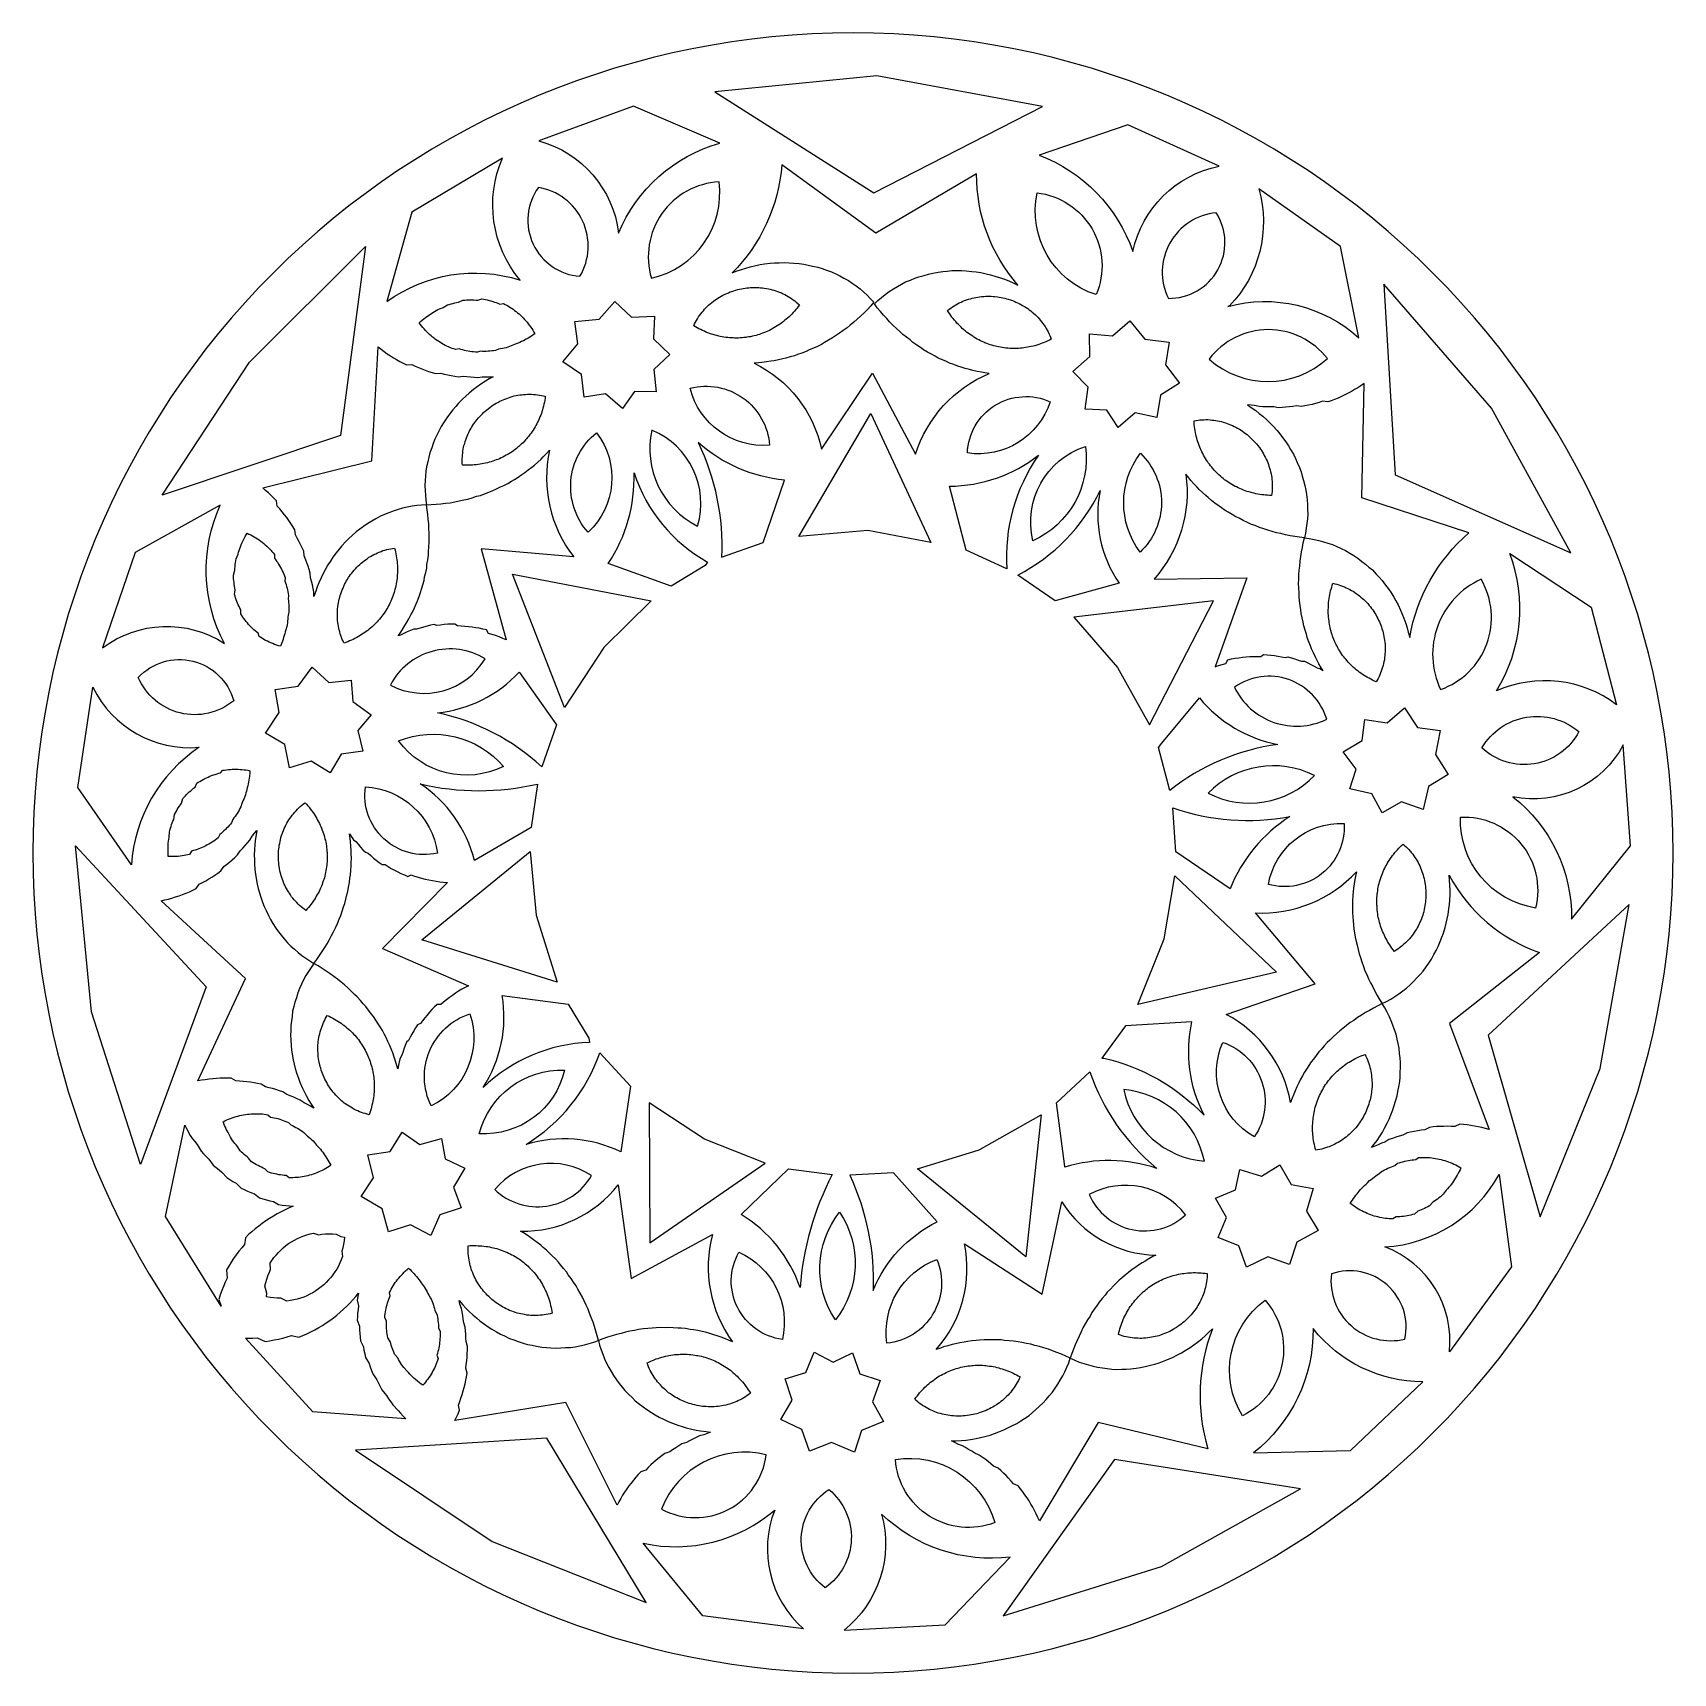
# Model space of a CAD drawing. Extents: x -168 to 168, y -168 to 168.
import ezdxf

# ---------------------------------------------------------------- set-up
doc = ezdxf.new("R2010")
doc.units = 0
doc.layers.add('IMPORT_-_20__CONVERTED_', color=18, linetype='CONTINUOUS')

msp = doc.modelspace()

# ---------------------------------------------------------------- linework, layer by layer
at = {"layer": 'IMPORT_-_20__CONVERTED_'}
for points in [[(0, 168.46, 0.414214), (-168.46, 0, 0.414214), (0, -168.46, 0.414214), (168.46, 0, 0.414214)], [(-64.5, 146.26, -0.30483), (-48.16, 127.32, -0.229354), (-27.36, 145.8), (-45.09, 153.37)], [(57.5, 123.54, -0.301617), (75.2, 141.05), (56.43, 149.57), (38.22, 143.34, -0.220287)], [(-95.75, 113.25, -0.238296), (-68.38, 117.68, -0.285039), (-71.99, 142.72), (-90.63, 131.65)], [(-6.46, 82.96), (3.98, 98.58), (12.86, 81.92, -0.220403), (27.99, 98.51), (27.08, 98.65), (26.41, 98.74), (25.5, 98.92), (24.61, 99.12), (23.96, 99.28), (23.07, 99.52), (22.19, 99.78), (21.56, 100.01), (20.69, 100.31), (19.83, 100.63), (19.21, 100.92), (18.36, 101.28), (17.52, 101.67), (16.91, 102.03), (16.09, 102.45), (15.27, 102.9), (14.48, 103.37), (13.88, 103.81), (13.09, 104.32), (12.32, 104.85), (11.73, 105.37), (10.97, 105.93), (10.23, 106.52), (9.64, 107.12), (8.92, 107.75), (8.21, 108.4), (7.53, 109.08), (6.93, 109.77), (6.26, 110.49), (5.62, 111.23), (4.99, 112), (4.39, 112.79), (5.12, 113.47), (5.87, 114.12), (6.64, 114.74), (7.42, 115.32), (8.3, 115.86), (9.12, 116.37), (9.96, 116.84), (10.8, 117.29), (11.79, 117.67), (12.67, 118.04), (13.55, 118.37), (14.61, 118.64), (15.51, 118.9), (16.41, 119.12), (17.52, 119.28), (18.44, 119.42), (19.36, 119.53), (20.28, 119.62), (21.43, 119.61), (22.35, 119.61), (23.27, 119.58), (24.42, 119.45), (25.33, 119.35), (26.24, 119.21), (27.38, 118.97), (28.27, 118.75), (29.16, 118.51), (30.27, 118.16), (31.13, 117.84), (31.99, 117.5), (33.05, 117.04), (33.87, 116.62, -0.182656), (25.39, 139.5), (4.71, 127.33), (-14.63, 141.32, -0.178205), (-24.81, 119.14), (-23.97, 119.5), (-22.87, 119.87), (-21.99, 120.15), (-21.11, 120.41), (-19.97, 120.67), (-19.07, 120.85), (-18.16, 120.99), (-17.01, 121.15), (-16.09, 121.22), (-15.17, 121.25), (-14.01, 121.29), (-13.09, 121.25), (-12.17, 121.18), (-11.03, 121.11), (-10.12, 120.96), (-9.21, 120.77), (-8.31, 120.56), (-7.21, 120.32), (-6.32, 120.03), (-5.44, 119.71), (-4.4, 119.36), (-3.55, 118.96), (-2.71, 118.53), (-1.88, 118.07), (-0.94, 117.57), (-0.15, 117.03), (0.63, 116.46), (1.47, 115.86), (2.2, 115.22), (2.92, 114.55), (3.62, 113.84), (4.31, 113.11), (3.64, 112.37), (2.96, 111.65), (2.26, 110.96), (1.54, 110.29), (0.89, 109.64), (0.16, 109.02), (-0.59, 108.42), (-1.23, 107.86), (-2, 107.29), (-2.78, 106.76), (-3.57, 106.25), (-4.21, 105.78), (-5.01, 105.31), (-5.84, 104.86), (-6.46, 104.46), (-7.3, 104.06), (-8.14, 103.67), (-9, 103.32), (-9.63, 103), (-10.49, 102.68), (-11.37, 102.39), (-12, 102.14), (-12.89, 101.88), (-13.78, 101.65), (-14.42, 101.47), (-15.32, 101.27), (-16.22, 101.1), (-16.88, 101), (-17.79, 100.86), (-18.7, 100.75), (-19.38, 100.71), (-20.3, 100.64, -0.228293)], [(-56.08, 118.45, 0.525553), (-64.62, 136.72, 0.585224)], [(-41.41, 118.06, 0.386493), (-27.49, 137.85, 0.484942)], [(49.93, 114.69, -0.383013), (37.8, 135.6, -0.501478)], [(76.96, 112.24, -0.256836), (103.89, 105.83), (100.12, 124.57), (83.35, 136.39, -0.268777), (77.31, 112.37)], [(64.77, 113.92, 0.595872), (74.61, 131.52, 0.522629)], [(73.14, 101.46, 0.384958), (97.43, 101.55, 0.492911)], [(-57.37, 60.82), (-76.39, 62.48), (-71.24, 43.77), (-71.95, 44.08), (-72.67, 44.37), (-73.4, 44.64), (-74.12, 44.88), (-74.85, 45.11), (-75.27, 45.83), (-76.01, 45.99), (-76.76, 46.15), (-77.5, 46.27), (-78.25, 46.38), (-79, 46.47), (-79.75, 46.54), (-80.49, 46.6), (-81.24, 46.63), (-81.76, 47.03), (-82.51, 47.01), (-83.25, 46.97), (-84, 46.9), (-84.74, 46.82), (-85.48, 46.72), (-86.04, 46.93), (-86.76, 46.77), (-87.49, 46.6), (-88.21, 46.41), (-88.92, 46.2), (-89.63, 45.97), (-90.19, 45.98), (-90.88, 45.7), (-91.56, 45.41), (-92.24, 45.09), (-92.91, 44.76), (-93.45, 44.62), (-93.03, 45.16), (-92.52, 45.93), (-92.04, 46.71), (-91.68, 47.28), (-91.22, 48.08), (-90.79, 48.89), (-90.49, 49.5), (-90.09, 50.33), (-89.72, 51.17), (-89.48, 51.81), (-89.14, 52.66), (-88.82, 53.53), (-88.64, 54.21), (-88.36, 55.09), (-88.1, 55.98), (-87.98, 56.7), (-87.76, 57.61), (-87.56, 58.52), (-87.5, 59.28), (-87.34, 60.21), (-87.21, 61.14), (-87.2, 61.96), (-87.11, 62.9), (-87.05, 63.85), (-87.03, 64.8), (-87.08, 65.68), (-87.09, 66.64), (-87.13, 67.61), (-87.24, 68.55), (-87.33, 69.53), (-87.45, 70.51), (-87.6, 71.5), (-88.6, 71.44), (-89.59, 71.35), (-90.56, 71.22), (-91.56, 71), (-92.5, 70.8), (-93.44, 70.56), (-94.42, 70.2), (-95.32, 69.88), (-96.21, 69.53), (-97.08, 69.16), (-98.01, 68.62), (-98.84, 68.18), (-99.65, 67.71), (-100.53, 67.05), (-101.29, 66.51), (-102.03, 65.95), (-102.86, 65.19), (-103.54, 64.57), (-104.21, 63.93), (-104.96, 63.07), (-105.57, 62.38), (-106.15, 61.67), (-106.82, 60.73), (-107.34, 59.97), (-107.84, 59.2), (-108.42, 58.19), (-108.84, 57.38), (-109.24, 56.55), (-109.72, 55.5), (-110.05, 54.64), (-110.35, 53.77), (-110.71, 52.68), (-110.74, 53.63), (-110.88, 54.36), (-111.04, 55.09), (-111.22, 55.81), (-111.41, 56.53), (-111.48, 57.5), (-111.69, 58.21), (-111.92, 58.92), (-112.17, 59.62), (-112.44, 60.32), (-112.72, 61.01), (-112.83, 62.02), (-113.13, 62.7), (-113.45, 63.37), (-113.79, 64.04), (-114.14, 64.69), (-114.51, 65.34), (-114.66, 66.39), (-115.05, 67.03), (-115.46, 67.66), (-115.88, 68.28), (-116.32, 68.89), (-116.78, 69.49), (-117.25, 70.08), (-117.74, 70.66), (-118.24, 71.23), (-118.44, 72.32), (-118.97, 72.88), (-119.51, 73.42), (-120.07, 73.95), (-120.64, 74.47), (-121.23, 74.98), (-98.8, 80.53), (-97.52, 103.96), (-96.92, 103.47), (-96.3, 103.01), (-95.67, 102.56), (-95.03, 102.14), (-94.38, 101.73), (-93.73, 101.34), (-93.06, 100.96), (-92.39, 100.61), (-91.72, 100.28), (-90.64, 100.31), (-89.95, 100), (-89.26, 99.7), (-88.57, 99.42), (-87.86, 99.16), (-87.16, 98.92), (-86.44, 98.7), (-85.72, 98.5), (-84.69, 98.57), (-83.97, 98.38), (-83.24, 98.22), (-82.52, 98.07), (-81.78, 97.94), (-81.05, 97.83), (-80.06, 97.94), (-79.32, 97.85), (-78.58, 97.77), (-77.84, 97.72), (-77.09, 97.68), (-76.14, 97.82), (-75.4, 97.81), (-74.65, 97.81), (-73.91, 97.83), (-74.72, 97.39), (-75.51, 96.93), (-76.47, 96.29), (-77.22, 95.76), (-77.95, 95.21), (-78.84, 94.47), (-79.53, 93.86), (-80.19, 93.22), (-81, 92.4), (-81.61, 91.71), (-82.2, 91), (-82.91, 90.11), (-83.44, 89.35), (-83.94, 88.58), (-84.56, 87.63), (-84.99, 86.81), (-85.4, 85.97), (-85.9, 84.98), (-86.23, 84.11), (-86.54, 83.23), (-86.92, 82.21), (-87.15, 81.3), (-87.35, 80.37), (-87.6, 79.35), (-87.72, 78.4), (-87.81, 77.44), (-87.86, 76.48), (-87.92, 75.45), (-87.89, 74.47), (-87.83, 73.49), (-87.73, 72.5), (-87.59, 71.5), (-86.61, 71.55), (-85.62, 71.62), (-84.64, 71.72), (-83.67, 71.85), (-82.76, 71.95), (-81.81, 72.12), (-80.87, 72.32), (-79.95, 72.55), (-79.11, 72.7), (-78.2, 72.97), (-77.31, 73.26), (-76.53, 73.46), (-75.66, 73.79), (-74.79, 74.14), (-74.08, 74.38), (-73.23, 74.77), (-72.4, 75.18), (-71.74, 75.47), (-70.93, 75.92), (-70.14, 76.38), (-69.53, 76.72), (-68.75, 77.22), (-67.99, 77.74), (-67.43, 78.13), (-66.69, 78.68), (-65.98, 79.25), (-65.45, 79.69), (-64.76, 80.29), (-64.08, 80.91), (-63.61, 81.4), (-62.95, 82.05), (-62.32, 82.72, 0.223111)], [(-33.45, 95.46, -0.468172), (-17.13, 83.75, -0.366204)], [(61.85, 56.27), (80.89, 56.53), (74.36, 38.23), (75.09, 38.49), (75.83, 38.72), (76.57, 38.94), (77.02, 39.7), (77.77, 39.86), (78.52, 39.99), (79.27, 40.1), (80.02, 40.2), (80.77, 40.27), (81.53, 40.33), (82.28, 40.37), (83.03, 40.38), (83.78, 40.38), (84.32, 40.78), (85.07, 40.72), (85.81, 40.64), (86.55, 40.55), (87.29, 40.43), (88.02, 40.3), (88.75, 40.14), (89.32, 40.3), (90.03, 40.1), (90.74, 39.87), (91.44, 39.63), (92.14, 39.37), (92.71, 39.37), (93.39, 39.06), (94.06, 38.73), (94.71, 38.38), (95.36, 38.02), (95.91, 37.87), (96.54, 37.46), (96.16, 38.03), (95.71, 38.84), (95.28, 39.65), (94.97, 40.25), (94.57, 41.08), (94.2, 41.92), (93.95, 42.55), (93.62, 43.4), (93.31, 44.27), (93.12, 44.93), (92.84, 45.8), (92.59, 46.69), (92.47, 47.38), (92.25, 48.28), (92.06, 49.19), (91.99, 49.92), (91.84, 50.84), (91.72, 51.76), (91.62, 52.69), (91.62, 53.46), (91.56, 54.4), (91.53, 55.34), (91.59, 56.17), (91.6, 57.12), (91.65, 58.07), (91.77, 58.94), (91.85, 59.91), (91.96, 60.87), (92.11, 61.84), (92.3, 62.77), (92.49, 63.74), (92.72, 64.72), (93.71, 64.59), (94.69, 64.42), (95.67, 64.18), (96.62, 63.93), (97.55, 63.66), (98.46, 63.35), (99.41, 62.92), (100.29, 62.54), (101.15, 62.13), (102.06, 61.56), (102.87, 61.08), (103.66, 60.58), (104.52, 59.9), (105.26, 59.33), (105.98, 58.74), (106.68, 58.13), (107.44, 57.3), (108.08, 56.64), (108.7, 55.95), (109.38, 55.03), (109.94, 54.3), (110.47, 53.55), (111.06, 52.56), (111.53, 51.76), (111.96, 50.96), (112.46, 49.91), (112.83, 49.06), (113.17, 48.21), (113.56, 47.12), (113.82, 46.24), (114.06, 45.35), (114.34, 44.23, -0.173907), (126.48, 65.73), (104.54, 72.92), (104.98, 96.42), (104.34, 95.98), (103.69, 95.57), (103.03, 95.17), (102.36, 94.79), (101.69, 94.42), (101.01, 94.08), (100.32, 93.76), (99.62, 93.45), (98.92, 93.17), (98.22, 92.9), (97.51, 92.65), (96.44, 92.78), (95.73, 92.55), (95.01, 92.34), (94.29, 92.15), (93.56, 91.98), (92.83, 91.83), (92.09, 91.69), (91.08, 91.85), (90.34, 91.73), (89.6, 91.64), (88.86, 91.56), (88.12, 91.5), (87.38, 91.46), (86.41, 91.65), (85.66, 91.63), (84.92, 91.63), (84.18, 91.65), (83.43, 91.68), (82.5, 91.89), (81.75, 91.95), (81.01, 92.03), (81.79, 91.53), (82.72, 90.86), (83.45, 90.3), (84.16, 89.72), (85.02, 88.95), (85.68, 88.31), (86.32, 87.65), (87.1, 86.8), (87.68, 86.08), (88.24, 85.35), (88.93, 84.44), (89.42, 83.66), (89.89, 82.86), (90.47, 81.89), (90.87, 81.06), (91.25, 80.21), (91.72, 79.2), (92.02, 78.32), (92.29, 77.43), (92.53, 76.52), (92.83, 75.48), (93, 74.55), (93.13, 73.61), (93.3, 72.56), (93.35, 71.61), (93.37, 70.65), (93.4, 69.61), (93.34, 68.65), (93.24, 67.67), (93.1, 66.7), (92.94, 65.7), (92.72, 64.73), (91.73, 64.86), (90.76, 64.99), (89.79, 65.16), (88.83, 65.36), (87.89, 65.59), (87.01, 65.77), (86.09, 66.04), (85.18, 66.33), (84.36, 66.55), (83.48, 66.88), (82.6, 67.24), (81.85, 67.49), (81, 67.88), (80.17, 68.3), (79.35, 68.74), (78.66, 69.04), (77.86, 69.51), (77.08, 70.01), (76.45, 70.36), (75.69, 70.88), (74.95, 71.43), (74.38, 71.82), (73.66, 72.39), (72.96, 72.99), (72.44, 73.43), (71.76, 74.05), (71.1, 74.69), (70.63, 75.18), (70, 75.84), (69.39, 76.53), (68.96, 77.07), (68.37, 77.78, -0.219193)], [(23.49, 82.16, -0.533034), (40.52, 92.67, -0.365008)], [(-54.43, 65.87, -0.428265), (-52.68, 86.32, -0.388706)], [(-31.92, 67.11, 0.384336), (-41.32, 86.85, 0.340817)], [(-27, 60.76), (-18.44, 63.79), (-14.1, 76.61, -0.160437), (-31.81, 84.33, -0.123814)], [(31.6, 58.38), (23.22, 62.2), (19.83, 75.34, 0.166176), (38.09, 81.68, 0.17083)], [(36.95, 64.14, -0.392703), (47.76, 83.48, -0.332074)], [(58.97, 61.8, -0.334858), (59.03, 82.1, -0.429795)], [(-50.26, 59.46, 0.155785), (-44.97, 78.09, 0.189223), (-29.86, 59.75), (-30.39, 59.03), (-37.37, 54.84)], [(33.87, 57.1, 0.161968), (50.76, 74.44, 0.204555), (54.67, 55.42), (41.5, 51.77)], [(-154.14, 42.13, -0.316324), (-129.09, 43.01, -0.232196), (-129.97, 71.42), (-147.42, 61.69)], [(132.15, 33.3, 0.232265), (134.94, 61.53), (151.61, 50.51), (156.85, 30.45, 0.271575)], [(120.66, 33.57, 0.473013), (128.99, 56.23, 0.416658)], [(-95.03, 34.5, 0.397499), (-75.54, 39.9, 0.432351)], [(-146.8, 36.05, -0.585987), (-127.2, 31.27, -0.499736)], [(-85.35, 28.81, 0.18297), (-68.54, 37.17), (-68.48, 37.05), (-60.9, 26.35), (-63.92, 17.72, 0.133172)], [(-148.21, -2.44), (-159.19, 13.48), (-156.12, 34.03, 0.308234), (-134.29, 21.71, 0.232323)], [(78.34, 34.07, 0.415267), (97.29, 27.47, 0.511714)], [(62.72, 21.64), (63.42, 22.57), (71.17, 31.85, 0.174104), (87.26, 22.3, 0.132401), (65.06, 12.85)], [(129.17, 21.63, -0.463451), (149.07, 24.93, -0.498811)], [(-93.32, 23.01, -0.322505), (-71.8, 17.76, -0.363225)], [(147.61, -13.59), (159.73, 1.45), (158.21, 22.21, -0.333677), (135.53, 11.55, -0.233255)], [(72.92, 12.3, 0.331822), (94.77, 15.92, 0.324923)], [(-100.14, 13.59, -0.359743), (-85.37, -0.02, -0.526524)], [(-77.77, -1.54, 0.187865), (-88.92, 14.2, 0.114679), (-64.79, 14.16), (-66.09, 5.21)], [(77.44, -7.36), (66.28, 0.26), (65.66, 9.25, 0.128322), (89.72, 7.48, 0.155382)], [(140.2, -11.3, -0.377907), (124.77, 7.35, -0.504153)], [(85.34, -6.44, -0.378549), (100.86, 6.04, -0.517451)], [(89.89, -51.23, 0.228281), (76.68, -33.14), (94.91, -26.84), (82.64, -12.3, 0.221864), (103.41, -3.85), (103.23, -4.75), (103.09, -5.42), (102.94, -6.32), (102.83, -7.23), (102.75, -7.9), (102.67, -8.81), (102.61, -9.73), (102.61, -10.4), (102.59, -11.32), (102.6, -12.24), (102.63, -13.16), (102.71, -13.84), (102.78, -14.76), (102.88, -15.67), (103.02, -16.37), (103.16, -17.29), (103.33, -18.2), (103.54, -18.92), (103.74, -19.83), (103.98, -20.74), (104.26, -21.48), (104.53, -22.38), (104.83, -23.28), (105.16, -24.17), (105.53, -24.94), (105.9, -25.83), (106.3, -26.7), (106.75, -27.51), (107.19, -28.38), (107.66, -29.24), (108.17, -30.1), (108.7, -30.94), (109.6, -30.48), (110.46, -30), (111.31, -29.49), (112.13, -28.96), (112.93, -28.32), (113.69, -27.73), (114.43, -27.11), (115.16, -26.35), (115.83, -25.67), (116.48, -24.98), (117.1, -24.27), (117.71, -23.37), (118.26, -22.61), (118.79, -21.84), (119.31, -20.85), (119.76, -20.04), (120.18, -19.22), (120.61, -18.16), (120.96, -17.3), (121.28, -16.44), (121.6, -15.32), (121.85, -14.44), (122.06, -13.54), (122.25, -12.64), (122.41, -11.49), (122.52, -10.57), (122.6, -9.66), (122.65, -8.49), (122.65, -7.57), (122.62, -6.65), (122.55, -5.49), (122.45, -4.58, 0.186621), (141, -20.47), (122.49, -35.04), (130.67, -56.76), (129.91, -56.56), (129.16, -56.38), (128.41, -56.22), (127.65, -56.08), (126.9, -55.96), (126.14, -55.86), (125.38, -55.79), (124.63, -55.73), (123.64, -56.2), (122.88, -56.16), (122.13, -56.14), (121.38, -56.15), (120.63, -56.17), (119.88, -56.21), (119.14, -56.27), (118.39, -56.35), (117.46, -56.83), (116.72, -56.92), (115.99, -57.04), (115.26, -57.18), (114.53, -57.33), (113.8, -57.5), (112.93, -57.99), (112.21, -58.18), (111.49, -58.39), (110.79, -58.62), (110.08, -58.86), (109.25, -59.37), (108.56, -59.63), (107.87, -59.91), (107.19, -60.21), (106.51, -60.52), (107.08, -59.8), (107.63, -59.06), (108.26, -58.09), (108.74, -57.31), (109.19, -56.51), (109.73, -55.48), (110.11, -54.64), (110.47, -53.8), (110.9, -52.72), (111.18, -51.85), (111.44, -50.97), (111.76, -49.86), (111.94, -48.96), (112.09, -48.05), (112.29, -46.93), (112.36, -46.01), (112.4, -45.08), (112.48, -43.97), (112.44, -43.04), (112.37, -42.1), (112.27, -41.17), (112.17, -40.09), (111.98, -39.16), (111.77, -38.23), (111.55, -37.2), (111.25, -36.29), (110.91, -35.39), (110.55, -34.48), (110.15, -33.54), (109.7, -32.66), (109.21, -31.8), (108.7, -30.94), (107.8, -31.38), (106.92, -31.84), (106.06, -32.32), (105.25, -32.76), (104.42, -33.28), (103.62, -33.81), (102.84, -34.38), (102.11, -34.83), (101.37, -35.42), (100.64, -36.03), (99.99, -36.5), (99.29, -37.13), (98.62, -37.78), (97.97, -38.45), (97.4, -38.95), (96.78, -39.64), (96.18, -40.35), (95.68, -40.87), (95.12, -41.6), (94.58, -42.34), (94.14, -42.89), (93.63, -43.65), (93.14, -44.43), (92.77, -45), (92.31, -45.8), (91.88, -46.61), (91.57, -47.21), (91.17, -48.04), (90.8, -48.88), (90.55, -49.51), (90.2, -50.36)], [(-75.99, -48.19, 0.188734), (-72.06, -29.28), (-58.52, -31.06), (-54.25, -38.02), (-54.12, -38.89, 0.18436)], [(-86.62, -51.96, -0.456049), (-78.72, -33.03, -0.378022)], [(51.5, -42.11, -0.145125), (72.1, -53.82, -0.173656), (69.61, -34.68), (55.94, -35.48), (51.12, -42.11)], [(82.44, -58.33, -0.386006), (75.97, -38.89, -0.492298)], [(-67.15, -59.85, 0.173578), (-51.99, -41.03), (-45.69, -47.92), (-47.69, -61.37, 0.187113)], [(-76.78, -57.66, -0.350219), (-59.24, -44.59, -0.365813)], [(43.54, -64.52), (43.54, -64.38), (41.82, -51.34), (48.63, -44.94, 0.136448), (62.39, -64.79, 0.157436)], [(72.17, -63.31, 0.333971), (55.61, -48.61, 0.331289)], [(-73.6, -69.13, 0.485033), (-53.7, -66.26, 0.379628)], [(-10.87, -89.27, 0.176225), (-22.99, -74.25), (-13.24, -64.87), (-4.29, -66.05, 0.099197)], [(4.13, -89.83, -0.183504), (17.32, -75.76), (8.33, -65.67), (-0.66, -66.18, -0.117957)], [(122.49, -102.45, 0.341413), (109.26, -80.92, 0.257829), (132.7, -66.02), (135.23, -84.97)], [(-68.28, -77.67, 0.236277), (-48.22, -68.14), (-45.58, -87.39), (-28.89, -78.34, 0.224762), (-24.73, -100.42), (-25.58, -100.07), (-26.2, -99.79), (-27.06, -99.46), (-27.93, -99.16), (-28.56, -98.95), (-29.44, -98.69), (-30.33, -98.45), (-30.99, -98.3), (-31.88, -98.1), (-32.79, -97.93), (-33.47, -97.85), (-34.38, -97.7), (-35.29, -97.59), (-36, -97.58), (-36.92, -97.5), (-37.85, -97.45), (-38.59, -97.5), (-39.52, -97.49), (-40.45, -97.51), (-41.23, -97.62), (-42.17, -97.67), (-43.11, -97.76), (-44.05, -97.88), (-44.87, -98.06), (-45.81, -98.22), (-46.75, -98.41), (-47.61, -98.66), (-48.56, -98.89), (-49.5, -99.15), (-50.44, -99.45), (-51.36, -99.78), (-52.29, -100.12), (-52.04, -101.09), (-51.73, -102.04), (-51.4, -102.97), (-51.04, -103.88), (-50.65, -104.77), (-50.14, -105.67), (-49.68, -106.51), (-49.2, -107.34), (-48.56, -108.19), (-48.01, -108.96), (-47.43, -109.71), (-46.84, -110.43), (-46.05, -111.19), (-45.39, -111.85), (-44.72, -112.5), (-43.83, -113.18), (-43.11, -113.76), (-42.37, -114.31), (-41.39, -114.91), (-40.61, -115.39), (-39.81, -115.85), (-38.77, -116.35), (-37.93, -116.74), (-37.09, -117.1), (-36, -117.5), (-35.12, -117.79), (-34.24, -118.05), (-33.11, -118.34), (-32.21, -118.52), (-31.31, -118.68), (-30.16, -118.85), (-29.24, -118.93), (-29.93, -119.21), (-30.62, -119.5), (-31.55, -119.74), (-32.23, -120.05), (-32.89, -120.38), (-33.55, -120.73), (-34.2, -121.09), (-35.16, -121.37), (-35.79, -121.75), (-36.42, -122.15), (-37.04, -122.56), (-37.65, -122.99), (-38.64, -123.31), (-39.23, -123.76), (-39.82, -124.22), (-40.4, -124.69), (-40.96, -125.18), (-41.52, -125.69), (-42.05, -126.21), (-42.58, -126.74), (-43.6, -127.11), (-44.11, -127.66), (-44.61, -128.23), (-45.1, -128.81), (-45.57, -129.4), (-46.03, -130), (-46.48, -130.62), (-46.91, -131.26), (-47.32, -131.9), (-47.72, -132.56), (-48.1, -133.24), (-48.47, -133.92), (-59.01, -112.84), (-81.79, -116.58), (-81.45, -115.88), (-81.13, -115.17), (-80.82, -114.46), (-81.06, -113.38), (-80.78, -112.67), (-80.52, -111.95), (-80.28, -111.23), (-80.06, -110.5), (-79.86, -109.77), (-79.68, -109.04), (-79.52, -108.3), (-79.38, -107.57), (-79.25, -106.82), (-79.52, -105.8), (-79.42, -105.06), (-79.34, -104.32), (-79.27, -103.58), (-79.22, -102.83), (-79.2, -102.08), (-79.19, -101.34), (-79.48, -100.37), (-79.49, -99.62), (-79.52, -98.88), (-79.57, -98.14), (-79.64, -97.4), (-79.95, -96.47), (-80.04, -95.73), (-80.15, -94.99), (-80.27, -94.26), (-80.42, -93.53), (-80.76, -92.64), (-80.92, -91.92), (-80.16, -92.78), (-79.54, -93.46), (-78.9, -94.11), (-78.05, -94.9), (-77.36, -95.5), (-76.64, -96.08), (-75.72, -96.78), (-74.96, -97.29), (-74.18, -97.78), (-73.2, -98.38), (-72.38, -98.81), (-71.55, -99.2), (-70.53, -99.7), (-69.66, -100.02), (-68.79, -100.32), (-67.73, -100.7), (-66.83, -100.92), (-65.92, -101.11), (-65, -101.27), (-63.92, -101.48), (-62.98, -101.56), (-62.04, -101.62), (-60.97, -101.7), (-60.02, -101.66), (-59.07, -101.6), (-58.03, -101.55), (-57.07, -101.4), (-56.12, -101.21), (-55.17, -101), (-54.18, -100.75), (-53.24, -100.45), (-52.3, -100.11), (-52.55, -99.14), (-52.83, -98.19), (-53.09, -97.27), (-53.4, -96.35), (-53.75, -95.44), (-54.12, -94.55), (-54.41, -93.72), (-54.81, -92.85), (-55.24, -92), (-55.57, -91.25), (-56.03, -90.42), (-56.51, -89.62), (-56.87, -88.93), (-57.38, -88.15), (-57.92, -87.39), (-58.48, -86.64), (-58.88, -86.02), (-59.46, -85.31), (-60.07, -84.61), (-60.5, -84.05), (-61.13, -83.38), (-61.79, -82.73), (-62.26, -82.23), (-62.93, -81.61), (-63.63, -81), (-64.14, -80.56), (-64.86, -79.98), (-65.59, -79.43), (-66.15, -79.04), (-66.9, -78.51), (-67.68, -78.01)], [(48.5, -70.17, 0.514318), (68.32, -74.34, 0.36904)], [(-3.61, -95.9, -0.325015), (-2.77, -73.77, -0.327264)], [(17.11, -101.98, 0.23684), (22.9, -80.28), (38.86, -90.58), (42.89, -71.63, 0.252575), (62.23, -82.61), (61.59, -82.9), (60.79, -83.34), (60, -83.81), (59.41, -84.16), (58.64, -84.66), (57.88, -85.18), (57.33, -85.58), (56.6, -86.13), (55.88, -86.7), (55.37, -87.16), (54.67, -87.76), (54, -88.39), (53.52, -88.91), (52.86, -89.56), (52.23, -90.23), (51.78, -90.81), (51.17, -91.51), (50.58, -92.23), (50.17, -92.88), (49.6, -93.63), (49.06, -94.39), (48.68, -95.11), (48.16, -95.91), (47.67, -96.72), (47.21, -97.56), (46.85, -98.36), (46.42, -99.22), (46.01, -100.1), (45.63, -101), (45.3, -101.89), (44.95, -102.82), (44.63, -103.76), (45.54, -104.17), (46.46, -104.55), (47.43, -104.87), (48.37, -105.15), (49.31, -105.4), (50.24, -105.62), (51.28, -105.76), (52.23, -105.89), (53.17, -105.99), (54.12, -106.06), (55.19, -106.01), (56.13, -106), (57.07, -105.95), (58.16, -105.78), (59.08, -105.65), (59.99, -105.5), (61.08, -105.2), (61.98, -104.97), (62.86, -104.71), (63.92, -104.29), (64.78, -103.96), (65.63, -103.6), (66.66, -103.07), (67.47, -102.64), (68.26, -102.18), (69.24, -101.56), (69.99, -101.03), (70.73, -100.48), (71.63, -99.77), (72.32, -99.16), (72.99, -98.52), (73.81, -97.72, 0.165663), (72.88, -122.35), (50.39, -116.95), (38.29, -137.17), (37.97, -136.46), (37.64, -135.76), (37.29, -135.07), (36.93, -134.39), (36.55, -133.73), (36.15, -133.08), (35.74, -132.44), (35.31, -131.81), (34.87, -131.2), (34.41, -130.6), (33.94, -130.01), (32.95, -129.57), (32.46, -129), (31.96, -128.44), (31.45, -127.89), (30.92, -127.36), (30.38, -126.84), (29.83, -126.34), (28.87, -125.94), (28.3, -125.46), (27.73, -124.98), (27.14, -124.53), (26.54, -124.09), (25.94, -123.66), (25, -123.3), (24.38, -122.89), (23.75, -122.5), (23.11, -122.12), (22.46, -121.75), (21.55, -121.45), (20.89, -121.1), (20.22, -120.77), (21.14, -120.76), (22.3, -120.68), (23.21, -120.59), (24.13, -120.48), (25.28, -120.27), (26.17, -120.08), (27.07, -119.86), (28.19, -119.55), (29.06, -119.25), (29.92, -118.92), (31, -118.51), (31.83, -118.1), (32.64, -117.68), (33.66, -117.16), (34.44, -116.66), (35.21, -116.14), (36.15, -115.53), (36.86, -114.94), (37.57, -114.32), (38.25, -113.68), (39.06, -112.95), (39.69, -112.25), (40.3, -111.52), (41, -110.72), (41.54, -109.94), (42.06, -109.13), (42.56, -108.3), (43.09, -107.42), (43.51, -106.54), (43.91, -105.63), (44.3, -104.71), (44.62, -103.76), (43.71, -103.35), (42.82, -102.95), (41.9, -102.59), (40.98, -102.26), (40.14, -101.93), (39.21, -101.64), (38.29, -101.38), (37.36, -101.16), (36.56, -100.9), (35.63, -100.72), (34.7, -100.56), (33.93, -100.38), (33, -100.26), (32.07, -100.18), (31.14, -100.12), (30.41, -100.01), (29.48, -99.99), (28.56, -100), (27.85, -99.96), (26.93, -100), (26.01, -100.08), (25.32, -100.1), (24.41, -100.21), (23.5, -100.34), (22.84, -100.44), (21.93, -100.61), (21.04, -100.81), (20.39, -100.97), (19.5, -101.2), (18.62, -101.46), (17.98, -101.69)], [(-14.51, -99.91, -0.529721), (-23.45, -81.99, -0.359777)], [(6.97, -100.7, -0.354054), (17.22, -83.51, -0.503691)], [(113.35, -99.84, 0.585189), (98.26, -86.45, 0.522039)], [(80, -115.6, -0.391834), (84.64, -91.88, -0.492892)], [(82.28, -123.22), (102.17, -122.71), (117.04, -108.62, -0.228966), (94.52, -97.69, -0.231591)], [(-39.31, -134.77, 0.527494), (-17.83, -123.63, 0.381702)], [(8.7, -124.58, -0.380051), (29.12, -137.53, -0.502864)], [(-5.69, -150.91, -0.526072), (-4.93, -130.75, -0.492769)], [(-43.07, -141.78, 0.234707), (-16.08, -134.96, 0.314853), (-10.2, -159.32), (-30.83, -156.67)], [(-1.84, -159.63), (18.95, -158.53), (32.31, -144.6, -0.226115), (5.88, -135.78, -0.299293)]]:
    msp.add_lwpolyline(points, format="xyb", close=True, dxfattribs=at)
for points in [[(4.3, 135.61), (38.95, 153.36), (4.91, 159.63), (-28.36, 156.31)], [(-123.99, 100.81), (-100.11, 124.58), (-105.26, 85.73), (-141.9, 73.5)], [(-11.01, 112.58), (-11.26, 112.25), (-11.5, 111.93), (-11.76, 111.6), (-12.02, 111.29), (-12.3, 110.99), (-12.57, 110.7), (-12.85, 110.42), (-13.14, 110.14), (-13.44, 109.88), (-13.74, 109.62), (-14.05, 109.38), (-14.29, 109.14), (-14.6, 108.9), (-14.92, 108.67), (-15.24, 108.46), (-15.57, 108.25), (-15.9, 108.05), (-16.24, 107.86), (-16.58, 107.68), (-16.81, 107.52), (-17.16, 107.34), (-17.51, 107.18), (-17.86, 107.03), (-18.21, 106.89), (-18.57, 106.75), (-18.93, 106.63), (-19.18, 106.53), (-19.54, 106.42), (-19.91, 106.31), (-20.28, 106.22), (-20.65, 106.13), (-21.02, 106.05), (-21.4, 105.99), (-21.78, 105.93), (-22.03, 105.9), (-22.41, 105.85), (-22.79, 105.81), (-23.17, 105.79), (-23.55, 105.77), (-23.94, 105.76), (-24.32, 105.76), (-24.59, 105.8), (-24.98, 105.81), (-25.36, 105.83), (-25.74, 105.86), (-26.13, 105.9), (-26.51, 105.96), (-26.89, 106.02), (-27.28, 106.09), (-27.57, 106.19), (-27.95, 106.28), (-28.33, 106.37), (-28.71, 106.47), (-29.09, 106.59), (-29.46, 106.72), (-29.84, 106.85), (-30.21, 107), (-30.53, 107.17), (-30.9, 107.33), (-31.27, 107.5), (-31.64, 107.68), (-32, 107.88), (-32.36, 108.08), (-32.71, 108.3), (-32.53, 108.67), (-32.34, 109.04), (-32.15, 109.4), (-31.94, 109.75), (-31.73, 110.1), (-31.51, 110.43), (-31.23, 110.77), (-30.98, 111.09), (-30.73, 111.39), (-30.47, 111.69), (-30.2, 111.98), (-29.93, 112.26), (-29.65, 112.53), (-29.36, 112.8), (-28.98, 113.08), (-28.67, 113.32), (-28.36, 113.55), (-28.05, 113.77), (-27.73, 113.99), (-27.4, 114.19), (-27.07, 114.39), (-26.74, 114.58), (-26.28, 114.77), (-25.93, 114.93), (-25.58, 115.09), (-25.23, 115.23), (-24.87, 115.36), (-24.51, 115.49), (-24.14, 115.6), (-23.65, 115.73), (-23.28, 115.81), (-22.91, 115.89), (-22.53, 115.96), (-22.16, 116.02), (-21.78, 116.06), (-21.4, 116.1), (-21.02, 116.13), (-20.51, 116.16), (-20.13, 116.16), (-19.75, 116.15), (-19.37, 116.13), (-18.98, 116.1), (-18.6, 116.06), (-18.22, 116.01), (-17.74, 115.96), (-17.36, 115.88), (-16.98, 115.79), (-16.61, 115.69), (-16.24, 115.58), (-15.87, 115.46), (-15.5, 115.33), (-15.13, 115.18), (-14.7, 115.04), (-14.34, 114.87), (-13.99, 114.69), (-13.64, 114.5), (-13.3, 114.29), (-12.96, 114.08), (-12.62, 113.86), (-12.29, 113.63), (-11.96, 113.38), (-11.64, 113.13), (-11.32, 112.86)], [(111.36, 77.65), (147.43, 61.68), (131.12, 91.35), (109.05, 116.82)], [(-65.37, 106.64), (-65.71, 106.41), (-66.05, 106.18), (-66.4, 105.96), (-66.75, 105.76), (-67.11, 105.57), (-67.71, 105.22), (-68.07, 105.04), (-68.43, 104.87), (-68.79, 104.71), (-69.16, 104.56), (-69.53, 104.42), (-69.9, 104.3), (-70.52, 104), (-70.9, 103.89), (-71.27, 103.78), (-71.65, 103.69), (-72.02, 103.6), (-72.4, 103.53), (-72.78, 103.46), (-73.43, 103.22), (-73.81, 103.16), (-74.19, 103.12), (-74.57, 103.08), (-74.96, 103.06), (-75.34, 103.04), (-75.72, 103.04), (-76.1, 103.04), (-76.49, 103.06), (-77.16, 102.86), (-77.54, 102.89), (-77.92, 102.92), (-78.3, 102.97), (-78.68, 103.02), (-79.05, 103.09), (-79.43, 103.16), (-79.8, 103.24), (-80.17, 103.34), (-80.54, 103.44), (-80.91, 103.55), (-81.62, 103.4), (-81.98, 103.52), (-82.34, 103.65), (-82.7, 103.79), (-83.05, 103.94), (-83.4, 104.1), (-83.75, 104.27), (-84.09, 104.45), (-84.43, 104.64), (-84.76, 104.84), (-85.09, 105.05), (-85.42, 105.27), (-85.74, 105.49), (-86.05, 105.73), (-86.36, 105.97), (-86.66, 106.23), (-86.96, 106.49), (-87.25, 106.76), (-87.54, 107.04), (-87.82, 107.33), (-88.09, 107.63), (-88.36, 107.94), (-88.62, 108.26), (-88.87, 108.59), (-89.11, 108.92), (-88.8, 109.2), (-88.49, 109.47), (-88.17, 109.72), (-87.84, 109.97), (-87.51, 110.2), (-87.17, 110.43), (-86.31, 111.04), (-85.97, 111.24), (-85.61, 111.42), (-85.26, 111.6), (-84.9, 111.76), (-84.54, 111.92), (-84.17, 112.06), (-83.29, 112.58), (-82.92, 112.69), (-82.54, 112.8), (-82.17, 112.89), (-81.79, 112.98), (-81.41, 113.05), (-81.03, 113.12), (-80.14, 113.53), (-79.76, 113.56), (-79.38, 113.59), (-79, 113.61), (-78.61, 113.61), (-78.23, 113.61), (-77.85, 113.59), (-77.47, 113.57), (-77.09, 113.53), (-76.23, 113.81), (-75.85, 113.74), (-75.48, 113.67), (-75.11, 113.59), (-74.74, 113.5), (-74.37, 113.4), (-74, 113.29), (-73.64, 113.17), (-73.28, 113.04), (-72.92, 112.9), (-72.57, 112.75), (-71.8, 112.86), (-71.46, 112.69), (-71.12, 112.51), (-70.79, 112.31), (-70.46, 112.11), (-70.14, 111.9), (-69.82, 111.68), (-69.5, 111.45), (-69.2, 111.22), (-68.9, 110.97), (-68.6, 110.72), (-68.31, 110.46), (-68.02, 110.18), (-67.75, 109.9), (-67.48, 109.61), (-67.21, 109.32), (-66.95, 109.01), (-66.7, 108.7), (-66.46, 108.38), (-66.23, 108.05), (-66, 107.71), (-65.78, 107.36), (-65.57, 107.01)], [(-50.85, 94.33), (-55.19, 93.66), (-55.76, 98.25), (-59.61, 100.85), (-56.49, 104.59), (-57.15, 109.18), (-52.13, 109.64), (-48.93, 113.27), (-45.5, 110.04), (-40.74, 110.24), (-40.96, 105.61), (-37.61, 102.4), (-40.88, 99.29), (-40.44, 94.74), (-44.87, 94.76), (-47.33, 91.31)], [(40.73, 105.54), (40.37, 105.35), (39.99, 105.17), (39.62, 105), (39.24, 104.85), (38.86, 104.7), (38.48, 104.57), (38.14, 104.43), (37.76, 104.31), (37.38, 104.2), (37, 104.1), (36.61, 104.02), (36.23, 103.94), (35.84, 103.87), (35.45, 103.82), (35.07, 103.77), (34.77, 103.7), (34.38, 103.67), (33.99, 103.64), (33.61, 103.63), (33.22, 103.63), (32.84, 103.63), (32.45, 103.65), (32.18, 103.64), (31.8, 103.67), (31.42, 103.7), (31.04, 103.75), (30.66, 103.81), (30.28, 103.87), (29.91, 103.95), (29.54, 104.03), (29.28, 104.08), (28.92, 104.18), (28.55, 104.28), (28.18, 104.4), (27.82, 104.52), (27.46, 104.65), (27.11, 104.79), (26.87, 104.91), (26.52, 105.06), (26.17, 105.22), (25.83, 105.39), (25.49, 105.57), (25.16, 105.76), (24.82, 105.95), (24.6, 106.13), (24.28, 106.34), (23.95, 106.56), (23.64, 106.78), (23.33, 107.01), (23.02, 107.26), (22.72, 107.5), (22.43, 107.76), (22.21, 108.02), (21.92, 108.29), (21.64, 108.56), (21.36, 108.85), (21.1, 109.15), (20.83, 109.45), (20.58, 109.76), (20.33, 110.08), (20.09, 110.41), (19.88, 110.75), (19.64, 111.09), (19.42, 111.44), (19.74, 111.7), (20.07, 111.94), (20.43, 112.17), (20.77, 112.39), (21.12, 112.6), (21.48, 112.79), (21.83, 112.98), (22.19, 113.16), (22.55, 113.32), (22.92, 113.47), (23.28, 113.62), (23.73, 113.73), (24.1, 113.84), (24.48, 113.94), (24.86, 114.04), (25.23, 114.12), (25.62, 114.19), (26, 114.25), (26.38, 114.31), (26.87, 114.32), (27.25, 114.34), (27.63, 114.35), (28.02, 114.35), (28.4, 114.34), (28.78, 114.33), (29.16, 114.3), (29.66, 114.23), (30.04, 114.17), (30.41, 114.1), (30.79, 114.03), (31.16, 113.94), (31.53, 113.85), (31.9, 113.74), (32.38, 113.6), (32.74, 113.46), (33.09, 113.32), (33.45, 113.17), (33.79, 113.01), (34.14, 112.84), (34.48, 112.67), (34.81, 112.48), (35.25, 112.24), (35.57, 112.03), (35.88, 111.81), (36.19, 111.58), (36.5, 111.35), (36.79, 111.1), (37.08, 110.85), (37.46, 110.55), (37.73, 110.28), (38, 109.99), (38.25, 109.7), (38.51, 109.4), (38.75, 109.09), (38.99, 108.77), (39.22, 108.45), (39.44, 108.11), (39.69, 107.75), (39.89, 107.4), (40.07, 107.04), (40.25, 106.68), (40.42, 106.3), (40.58, 105.92)], [(48.31, 95.66), (45.16, 98.9), (48.63, 101.98), (48.6, 106.61), (53.33, 106.23), (56.88, 109.32), (59.93, 105.56), (64.93, 104.9), (64.21, 100.26), (67.07, 96.47), (63.13, 94.02), (62.38, 89.45), (57.95, 90.38), (54.44, 87.42), (52.11, 90.98), (47.68, 91.13)], [(-63.2, 93.8), (-63.25, 93.39), (-63.31, 92.98), (-63.39, 92.58), (-63.47, 92.18), (-63.57, 91.79), (-63.68, 91.4), (-63.79, 91.01), (-63.92, 90.63), (-64.01, 90.29), (-64.14, 89.92), (-64.29, 89.56), (-64.44, 89.19), (-64.61, 88.84), (-64.78, 88.49), (-64.96, 88.14), (-65.15, 87.8), (-65.27, 87.53), (-65.47, 87.2), (-65.68, 86.87), (-65.9, 86.55), (-66.12, 86.24), (-66.35, 85.93), (-66.59, 85.63), (-66.84, 85.34), (-67, 85.12), (-67.25, 84.83), (-67.51, 84.55), (-67.78, 84.28), (-68.06, 84.01), (-68.34, 83.76), (-68.62, 83.5), (-68.82, 83.33), (-69.12, 83.09), (-69.42, 82.86), (-69.72, 82.63), (-70.04, 82.41), (-70.35, 82.2), (-70.68, 82), (-70.92, 81.87), (-71.25, 81.68), (-71.58, 81.49), (-71.92, 81.31), (-72.27, 81.14), (-72.62, 80.99), (-72.97, 80.83), (-73.26, 80.76), (-73.62, 80.61), (-73.98, 80.48), (-74.35, 80.36), (-74.73, 80.25), (-75.1, 80.14), (-75.48, 80.05), (-75.87, 79.97), (-76.21, 79.93), (-76.59, 79.86), (-76.99, 79.8), (-77.38, 79.75), (-77.78, 79.71), (-78.18, 79.68), (-78.59, 79.66), (-79, 79.65), (-79.41, 79.65), (-79.81, 79.67), (-80.23, 79.68), (-80.25, 80.1), (-80.25, 80.52), (-80.25, 80.93), (-80.23, 81.34), (-80.2, 81.74), (-80.16, 82.14), (-80.11, 82.54), (-80.05, 82.94), (-79.98, 83.33), (-79.9, 83.71), (-79.75, 84.14), (-79.64, 84.52), (-79.52, 84.89), (-79.39, 85.26), (-79.25, 85.62), (-79.1, 85.98), (-78.94, 86.34), (-78.78, 86.68), (-78.52, 87.09), (-78.33, 87.42), (-78.13, 87.75), (-77.92, 88.07), (-77.7, 88.39), (-77.48, 88.7), (-77.25, 89), (-76.92, 89.38), (-76.66, 89.66), (-76.4, 89.94), (-76.13, 90.21), (-75.86, 90.47), (-75.58, 90.73), (-75.29, 90.98), (-74.9, 91.3), (-74.59, 91.53), (-74.28, 91.75), (-73.96, 91.96), (-73.64, 92.16), (-73.31, 92.36), (-72.98, 92.54), (-72.55, 92.79), (-72.2, 92.95), (-71.85, 93.11), (-71.5, 93.25), (-71.13, 93.38), (-70.77, 93.51), (-70.4, 93.62), (-70.03, 93.73), (-69.58, 93.87), (-69.2, 93.95), (-68.81, 94.02), (-68.43, 94.08), (-68.04, 94.13), (-67.65, 94.16), (-67.25, 94.19), (-66.86, 94.21), (-66.41, 94.24), (-66.02, 94.22), (-65.62, 94.19), (-65.21, 94.16), (-64.81, 94.11), (-64.41, 94.05), (-64.01, 93.98), (-63.6, 93.9)], [(3.67, 90.29), (16, 63.78), (3.06, 66.27), (-11.14, 64.99)], [(85.98, 73.45), (85.56, 73.46), (85.15, 73.48), (84.75, 73.5), (84.35, 73.54), (83.95, 73.59), (83.55, 73.65), (83.15, 73.72), (82.76, 73.8), (82.37, 73.89), (81.99, 73.99), (81.61, 74.1), (81.28, 74.16), (80.91, 74.28), (80.54, 74.41), (80.18, 74.55), (79.82, 74.7), (79.47, 74.86), (79.12, 75.02), (78.77, 75.2), (78.5, 75.3), (78.16, 75.49), (77.83, 75.68), (77.5, 75.88), (77.18, 76.09), (76.87, 76.31), (76.56, 76.53), (76.33, 76.68), (76.03, 76.91), (75.74, 77.16), (75.45, 77.4), (75.16, 77.66), (74.89, 77.92), (74.62, 78.19), (74.44, 78.38), (74.18, 78.66), (73.92, 78.95), (73.67, 79.24), (73.43, 79.53), (73.2, 79.84), (72.97, 80.15), (72.84, 80.39), (72.62, 80.7), (72.41, 81.03), (72.21, 81.35), (72.02, 81.69), (71.83, 82.03), (71.66, 82.37), (71.49, 82.72), (71.4, 83.02), (71.24, 83.37), (71.09, 83.73), (70.95, 84.1), (70.83, 84.47), (70.71, 84.85), (70.6, 85.23), (70.5, 85.61), (70.44, 85.97), (70.35, 86.36), (70.27, 86.75), (70.21, 87.15), (70.15, 87.56), (70.1, 87.97), (70.07, 88.38), (70.05, 88.79), (70.46, 88.86), (70.87, 88.91), (71.27, 88.95), (71.68, 88.98), (72.08, 89), (72.49, 89.01), (72.89, 89.01), (73.33, 88.96), (73.72, 88.92), (74.12, 88.88), (74.51, 88.83), (74.89, 88.76), (75.28, 88.69), (75.66, 88.6), (76.04, 88.5), (76.48, 88.34), (76.85, 88.22), (77.21, 88.09), (77.57, 87.94), (77.92, 87.79), (78.27, 87.63), (78.62, 87.46), (78.96, 87.29), (79.37, 87.02), (79.7, 86.82), (80.02, 86.61), (80.33, 86.39), (80.64, 86.16), (80.94, 85.93), (81.24, 85.69), (81.61, 85.35), (81.88, 85.09), (82.15, 84.82), (82.42, 84.54), (82.67, 84.26), (82.92, 83.97), (83.16, 83.67), (83.47, 83.28), (83.69, 82.97), (83.9, 82.65), (84.1, 82.33), (84.3, 81.99), (84.48, 81.66), (84.66, 81.31), (84.89, 80.9), (85.04, 80.54), (85.19, 80.18), (85.32, 79.82), (85.44, 79.45), (85.55, 79.07), (85.66, 78.7), (85.75, 78.32), (85.88, 77.88), (85.94, 77.49), (86, 77.1), (86.04, 76.7), (86.07, 76.31), (86.09, 75.91), (86.1, 75.5), (86.1, 75.1), (86.09, 74.69), (86.07, 74.27), (86.03, 73.86)], [(-124.44, 65.7), (-124.07, 65.52), (-123.7, 65.34), (-123.34, 65.14), (-122.98, 64.94), (-122.64, 64.73), (-122.3, 64.51), (-121.97, 64.29), (-121.64, 64.05), (-121.33, 63.81), (-121.02, 63.56), (-120.72, 63.31), (-120.43, 63.04), (-120.15, 62.77), (-119.87, 62.49), (-119.6, 62.21), (-119.35, 61.92), (-119.09, 61.62), (-118.85, 61.32), (-118.84, 60.57), (-118.61, 60.27), (-118.39, 59.96), (-118.17, 59.64), (-117.97, 59.31), (-117.77, 58.99), (-117.58, 58.65), (-117.4, 58.32), (-117.23, 57.97), (-117.06, 57.63), (-116.91, 57.28), (-116.77, 56.92), (-116.63, 56.57), (-116.67, 55.85), (-116.55, 55.49), (-116.43, 55.13), (-116.33, 54.76), (-116.23, 54.39), (-116.14, 54.02), (-116.06, 53.65), (-115.99, 53.27), (-115.93, 52.89), (-116.02, 52.2), (-115.97, 51.82), (-115.93, 51.43), (-115.9, 51.05), (-115.88, 50.66), (-115.88, 50.28), (-115.88, 49.89), (-115.89, 49.5), (-116.03, 48.83), (-116.05, 48.44), (-116.09, 48.05), (-116.13, 47.66), (-116.18, 47.27), (-116.25, 46.88), (-116.32, 46.49), (-116.52, 45.83), (-116.61, 45.44), (-116.71, 45.05), (-116.81, 44.66), (-116.94, 44.27), (-117.07, 43.89), (-117.21, 43.51), (-117.47, 42.84), (-117.62, 42.46), (-118.02, 42.58), (-118.41, 42.71), (-118.8, 42.85), (-119.18, 43), (-119.55, 43.15), (-119.92, 43.32), (-120.28, 43.49), (-120.64, 43.68), (-120.98, 43.87), (-121.32, 44.07), (-121.66, 44.28), (-121.98, 44.5), (-122.16, 45.12), (-122.46, 45.37), (-122.76, 45.62), (-123.06, 45.87), (-123.34, 46.13), (-123.62, 46.4), (-123.89, 46.68), (-124.15, 46.96), (-124.4, 47.25), (-124.65, 47.55), (-124.88, 47.85), (-125.11, 48.16), (-125.33, 48.47), (-125.55, 48.79), (-125.75, 49.11), (-125.75, 49.95), (-125.92, 50.28), (-126.09, 50.63), (-126.26, 50.97), (-126.41, 51.32), (-126.55, 51.68), (-126.68, 52.03), (-126.81, 52.39), (-126.92, 52.76), (-127.03, 53.12), (-126.89, 54.06), (-126.97, 54.43), (-127.04, 54.81), (-127.1, 55.18), (-127.14, 55.57), (-127.18, 55.95), (-127.21, 56.33), (-127.23, 56.71), (-127.24, 57.1), (-126.97, 58.08), (-126.95, 58.46), (-126.92, 58.85), (-126.88, 59.24), (-126.82, 59.62), (-126.76, 60.01), (-126.69, 60.4), (-126.31, 61.38), (-126.21, 61.76), (-126.09, 62.15), (-125.97, 62.52), (-125.83, 62.9), (-125.68, 63.28), (-125.53, 63.65), (-125.04, 64.62), (-124.86, 64.98), (-124.65, 65.34)], [(-94.15, 62.63), (-94.04, 62.23), (-93.95, 61.83), (-93.87, 61.43), (-93.8, 61.03), (-93.74, 60.62), (-93.69, 60.22), (-93.63, 59.86), (-93.6, 59.47), (-93.57, 59.07), (-93.56, 58.67), (-93.56, 58.28), (-93.57, 57.89), (-93.59, 57.49), (-93.62, 57.11), (-93.61, 56.79), (-93.65, 56.4), (-93.7, 56.02), (-93.76, 55.64), (-93.83, 55.26), (-93.91, 54.88), (-94, 54.51), (-94.1, 54.14), (-94.15, 53.86), (-94.26, 53.5), (-94.38, 53.13), (-94.51, 52.77), (-94.65, 52.42), (-94.79, 52.06), (-94.95, 51.71), (-95.05, 51.47), (-95.22, 51.13), (-95.39, 50.79), (-95.57, 50.45), (-95.77, 50.12), (-95.96, 49.8), (-96.17, 49.48), (-96.33, 49.27), (-96.55, 48.95), (-96.77, 48.64), (-97.01, 48.34), (-97.25, 48.04), (-97.5, 47.75), (-97.75, 47.46), (-98.02, 47.18), (-98.24, 47), (-98.51, 46.73), (-98.79, 46.46), (-99.08, 46.2), (-99.38, 45.95), (-99.68, 45.71), (-99.99, 45.47), (-100.27, 45.31), (-100.59, 45.08), (-100.92, 44.86), (-101.25, 44.64), (-101.59, 44.44), (-101.94, 44.24), (-102.3, 44.05), (-102.66, 43.87), (-103.03, 43.7), (-103.39, 43.56), (-103.76, 43.4), (-104.15, 43.25), (-104.54, 43.11), (-104.72, 43.48), (-104.89, 43.86), (-105.04, 44.24), (-105.17, 44.65), (-105.3, 45.03), (-105.41, 45.42), (-105.52, 45.81), (-105.61, 46.19), (-105.69, 46.58), (-105.76, 46.97), (-105.82, 47.36), (-105.87, 47.75), (-105.87, 48.21), (-105.88, 48.6), (-105.89, 48.99), (-105.89, 49.38), (-105.87, 49.77), (-105.85, 50.15), (-105.81, 50.54), (-105.72, 51.01), (-105.66, 51.39), (-105.59, 51.77), (-105.51, 52.15), (-105.41, 52.52), (-105.31, 52.89), (-105.2, 53.25), (-105.08, 53.62), (-104.89, 54.08), (-104.75, 54.43), (-104.59, 54.78), (-104.42, 55.12), (-104.25, 55.46), (-104.07, 55.8), (-103.88, 56.13), (-103.62, 56.56), (-103.4, 56.87), (-103.18, 57.18), (-102.95, 57.49), (-102.71, 57.78), (-102.46, 58.08), (-102.2, 58.36), (-101.88, 58.74), (-101.61, 59), (-101.32, 59.26), (-101.03, 59.52), (-100.73, 59.76), (-100.43, 60), (-100.12, 60.23), (-99.8, 60.45), (-99.43, 60.73), (-99.09, 60.93), (-98.75, 61.12), (-98.4, 61.3), (-98.04, 61.47), (-97.68, 61.63), (-97.31, 61.78), (-96.94, 61.93), (-96.54, 62.1), (-96.15, 62.21), (-95.76, 62.32), (-95.36, 62.41), (-94.96, 62.5), (-94.56, 62.57)], [(-69.93, 57.27), (-41.49, 51.79), (-51.2, 42.19), (-59.24, 29.89)], [(107.46, 35.14), (107.09, 35.31), (106.71, 35.49), (106.35, 35.68), (105.99, 35.88), (105.65, 36.05), (105.3, 36.25), (104.96, 36.47), (104.63, 36.69), (104.31, 36.92), (103.99, 37.15), (103.68, 37.4), (103.38, 37.65), (103.11, 37.83), (102.82, 38.09), (102.53, 38.36), (102.26, 38.63), (101.99, 38.91), (101.73, 39.2), (101.48, 39.49), (101.23, 39.79), (101.03, 39.99), (100.8, 40.29), (100.57, 40.6), (100.35, 40.92), (100.14, 41.24), (99.94, 41.56), (99.75, 41.89), (99.61, 42.12), (99.43, 42.45), (99.25, 42.79), (99.09, 43.13), (98.93, 43.48), (98.78, 43.83), (98.64, 44.19), (98.51, 44.55), (98.43, 44.79), (98.31, 45.16), (98.2, 45.52), (98.1, 45.89), (98.01, 46.26), (97.92, 46.64), (97.85, 47.01), (97.83, 47.29), (97.77, 47.67), (97.71, 48.05), (97.67, 48.44), (97.64, 48.82), (97.61, 49.21), (97.6, 49.6), (97.6, 49.99), (97.64, 50.31), (97.64, 50.7), (97.67, 51.09), (97.69, 51.48), (97.74, 51.88), (97.79, 52.27), (97.85, 52.66), (97.93, 53.06), (98.02, 53.42), (98.11, 53.82), (98.21, 54.21), (98.32, 54.61), (98.44, 55), (98.57, 55.39), (98.98, 55.3), (99.38, 55.2), (99.77, 55.09), (100.16, 54.96), (100.54, 54.83), (100.94, 54.65), (101.3, 54.49), (101.66, 54.32), (102.02, 54.14), (102.37, 53.95), (102.71, 53.75), (103.04, 53.55), (103.37, 53.33), (103.73, 53.04), (104.04, 52.8), (104.34, 52.55), (104.64, 52.3), (104.92, 52.04), (105.2, 51.78), (105.47, 51.5), (105.74, 51.22), (106.04, 50.84), (106.28, 50.54), (106.51, 50.24), (106.74, 49.93), (106.96, 49.61), (107.17, 49.29), (107.37, 48.97), (107.61, 48.52), (107.78, 48.19), (107.95, 47.84), (108.11, 47.49), (108.25, 47.14), (108.39, 46.79), (108.52, 46.43), (108.64, 46.07), (108.8, 45.59), (108.89, 45.22), (108.97, 44.85), (109.05, 44.47), (109.11, 44.09), (109.17, 43.71), (109.21, 43.33), (109.28, 42.85), (109.29, 42.46), (109.3, 42.08), (109.29, 41.69), (109.28, 41.3), (109.25, 40.91), (109.22, 40.53), (109.17, 40.14), (109.14, 39.68), (109.06, 39.29), (108.97, 38.91), (108.87, 38.52), (108.76, 38.14), (108.64, 37.76), (108.51, 37.38), (108.37, 37), (108.22, 36.6), (108.05, 36.23), (107.87, 35.87), (107.67, 35.5)], [(54.31, 38.1), (60.91, 26.33), (74.07, 51.8), (45.37, 48.41)], [(-105.16, 20.28), (-107.39, 16.48), (-111.31, 18.89), (-115.77, 17.51), (-116.69, 22.28), (-120.69, 24.63), (-117.85, 28.84), (-118.67, 33.61), (-113.98, 34.26), (-111.09, 38.19), (-107.66, 35.02), (-103.08, 35.52), (-102.71, 31.12), (-98.96, 28.38), (-101.71, 25.19), (-100.65, 20.89)], [(104.58, 23.08), (105.14, 27.45), (109.69, 26.77), (113.25, 29.8), (115.97, 25.77), (120.57, 25.18), (119.62, 20.2), (122.25, 16.12), (118.19, 13.68), (117.08, 8.94), (112.68, 10.51), (108.67, 8.26), (106.59, 12.15), (102.07, 13.2), (103.34, 17.21), (100.67, 20.75)], [(-123.86, 16.9), (-123.9, 16.49), (-123.98, 15.78), (-124.03, 15.38), (-124.09, 14.97), (-124.16, 14.57), (-124.24, 14.18), (-124.33, 13.79), (-124.43, 13.4), (-124.58, 12.71), (-124.69, 12.33), (-124.81, 11.96), (-124.94, 11.59), (-125.08, 11.22), (-125.23, 10.86), (-125.38, 10.5), (-125.55, 10.15), (-125.75, 9.48), (-125.93, 9.13), (-126.11, 8.8), (-126.31, 8.46), (-126.51, 8.14), (-126.72, 7.81), (-126.93, 7.5), (-127.16, 7.19), (-127.39, 6.88), (-127.65, 6.21), (-127.89, 5.92), (-128.14, 5.63), (-128.39, 5.34), (-128.65, 5.07), (-128.92, 4.8), (-129.2, 4.53), (-129.48, 4.28), (-129.77, 4.03), (-130.07, 3.79), (-130.38, 3.12), (-130.68, 2.88), (-130.99, 2.66), (-131.31, 2.44), (-131.62, 2.23), (-131.95, 2.03), (-132.28, 1.83), (-132.62, 1.65), (-132.96, 1.47), (-133.31, 1.3), (-133.66, 1.15), (-134.02, 1), (-134.38, 0.86), (-134.74, 0.72), (-135.11, 0.6), (-135.49, 0.49), (-135.87, 0.39), (-136.25, -0.29), (-136.63, -0.38), (-137.02, -0.47), (-137.41, -0.54), (-137.8, -0.6), (-138.2, -0.65), (-138.6, -0.69), (-139.01, -0.72), (-139.41, -0.74), (-139.82, -0.75), (-140.24, -0.74), (-140.65, -0.73), (-140.68, -0.31), (-140.68, 0.8), (-140.67, 1.21), (-140.66, 1.62), (-140.63, 2.02), (-140.59, 2.42), (-140.54, 2.82), (-140.47, 3.22), (-140.38, 4.3), (-140.29, 4.69), (-140.18, 5.07), (-140.07, 5.44), (-139.95, 5.82), (-139.82, 6.18), (-139.68, 6.55), (-139.53, 6.91), (-139.33, 7.93), (-139.15, 8.28), (-138.97, 8.61), (-138.78, 8.95), (-138.58, 9.27), (-138.36, 9.6), (-138.15, 9.91), (-137.92, 10.22), (-137.64, 11.16), (-137.39, 11.45), (-137.13, 11.73), (-136.87, 12.01), (-136.6, 12.28), (-136.32, 12.54), (-136.04, 12.8), (-135.75, 13.05), (-135.45, 13.29), (-135.15, 13.52), (-134.79, 14.31), (-134.47, 14.52), (-134.14, 14.72), (-133.81, 14.92), (-133.48, 15.1), (-133.14, 15.28), (-132.79, 15.45), (-132.44, 15.6), (-132.09, 15.75), (-131.73, 15.89), (-131.37, 16.03), (-131, 16.15), (-130.63, 16.26), (-130.26, 16.37), (-129.88, 16.46), (-129.45, 16.98), (-129.06, 17.04), (-128.67, 17.1), (-128.28, 17.14), (-127.89, 17.17), (-127.5, 17.2), (-127.1, 17.21), (-126.7, 17.21), (-126.3, 17.2), (-125.89, 17.18), (-125.49, 17.15), (-125.08, 17.1), (-124.68, 17.05), (-124.27, 16.98)], [(-112.55, 10.32), (-112.27, 10.01), (-111.99, 9.7), (-111.73, 9.39), (-111.48, 9.07), (-111.24, 8.74), (-111, 8.45), (-110.77, 8.12), (-110.55, 7.79), (-110.34, 7.45), (-110.14, 7.11), (-109.96, 6.76), (-109.78, 6.41), (-109.61, 6.06), (-109.45, 5.7), (-109.29, 5.43), (-109.14, 5.07), (-109, 4.71), (-108.87, 4.35), (-108.76, 3.98), (-108.65, 3.61), (-108.55, 3.24), (-108.46, 2.86), (-108.37, 2.61), (-108.29, 2.23), (-108.22, 1.85), (-108.16, 1.47), (-108.11, 1.1), (-108.08, 0.72), (-108.05, 0.34), (-108.02, 0.08), (-108, -0.3), (-107.99, -0.68), (-108, -1.06), (-108, -1.44), (-108.03, -1.83), (-108.06, -2.21), (-108.09, -2.59), (-108.14, -2.84), (-108.19, -3.22), (-108.25, -3.6), (-108.32, -3.98), (-108.4, -4.35), (-108.49, -4.73), (-108.58, -5.1), (-108.69, -5.47), (-108.81, -5.73), (-108.93, -6.1), (-109.06, -6.47), (-109.19, -6.83), (-109.34, -7.19), (-109.5, -7.55), (-109.67, -7.9), (-109.85, -8.25), (-110.04, -8.53), (-110.23, -8.88), (-110.43, -9.22), (-110.64, -9.56), (-110.86, -9.89), (-111.09, -10.22), (-111.33, -10.55), (-111.58, -10.87), (-111.85, -11.19), (-112.12, -11.49), (-112.39, -11.8), (-112.73, -11.56), (-113.05, -11.29), (-113.37, -11.03), (-113.67, -10.76), (-113.97, -10.48), (-114.25, -10.2), (-114.53, -9.9), (-114.79, -9.61), (-115.05, -9.3), (-115.3, -9), (-115.54, -8.61), (-115.76, -8.28), (-115.97, -7.96), (-116.18, -7.62), (-116.37, -7.28), (-116.55, -6.94), (-116.73, -6.59), (-116.89, -6.24), (-117.05, -5.79), (-117.19, -5.43), (-117.31, -5.06), (-117.43, -4.7), (-117.54, -4.33), (-117.63, -3.96), (-117.72, -3.58), (-117.8, -3.21), (-117.86, -2.71), (-117.91, -2.33), (-117.95, -1.95), (-117.98, -1.57), (-118, -1.19), (-118.01, -0.81), (-118.01, -0.43), (-118, -0.05), (-117.97, 0.46), (-117.93, 0.84), (-117.89, 1.22), (-117.83, 1.6), (-117.76, 1.97), (-117.68, 2.35), (-117.59, 2.72), (-117.49, 3.21), (-117.37, 3.57), (-117.25, 3.94), (-117.11, 4.3), (-116.97, 4.65), (-116.81, 5.01), (-116.65, 5.36), (-116.47, 5.71), (-116.28, 6.14), (-116.08, 6.47), (-115.87, 6.8), (-115.65, 7.12), (-115.42, 7.44), (-115.17, 7.76), (-114.92, 8.07), (-114.67, 8.37), (-114.4, 8.67), (-114.11, 9), (-113.82, 9.27), (-113.52, 9.55), (-113.2, 9.81), (-112.88, 10.07)], [(-124.78, -25.75), (-142.13, -9.8), (-141.37, -9.64), (-140.62, -9.45), (-139.88, -9.25), (-139.14, -9.02), (-138.42, -8.78), (-137.7, -8.52), (-136.99, -8.25), (-136.29, -7.95), (-135.6, -7.64), (-134.92, -7.31), (-134.28, -6.42), (-133.61, -6.08), (-132.95, -5.72), (-132.31, -5.34), (-131.67, -4.94), (-131.05, -4.53), (-130.43, -4.11), (-129.83, -3.67), (-129.24, -2.8), (-128.65, -2.35), (-128.08, -1.88), (-127.51, -1.39), (-126.96, -0.9), (-126.42, -0.39), (-125.88, 0.46), (-125.36, 0.99), (-124.84, 1.52), (-124.34, 2.08), (-123.86, 2.64), (-123.38, 3.48), (-122.9, 4.05), (-122.44, 4.64), (-122.62, 3.74), (-122.77, 2.58), (-122.87, 1.67), (-122.94, 0.75), (-122.97, -0.42), (-122.96, -1.33), (-122.92, -2.25), (-122.84, -3.42), (-122.73, -4.33), (-122.58, -5.24), (-122.39, -6.38), (-122.16, -7.27), (-121.91, -8.16), (-121.63, -9.04), (-121.28, -10.13), (-120.92, -10.98), (-120.53, -11.83), (-120.08, -12.85), (-119.62, -13.66), (-119.13, -14.46), (-118.58, -15.41), (-118.02, -16.16), (-117.43, -16.9), (-116.81, -17.62), (-116.13, -18.44), (-115.44, -19.11), (-114.73, -19.76), (-113.98, -20.46), (-113.2, -21.05), (-112.4, -21.62), (-111.57, -22.16), (-110.72, -22.68), (-110.12, -21.89), (-109.55, -21.07), (-109.01, -20.25), (-108.51, -19.41), (-108, -18.64), (-107.53, -17.8), (-107.1, -16.94), (-106.67, -16.2), (-106.28, -15.34), (-105.91, -14.47), (-105.57, -13.59), (-105.23, -12.87), (-104.93, -11.98), (-104.66, -11.09), (-104.39, -10.39), (-104.16, -9.5), (-103.95, -8.59), (-103.76, -7.91), (-103.59, -7), (-103.45, -6.09), (-103.34, -5.17), (-103.22, -4.5), (-103.14, -3.58), (-103.09, -2.67), (-103.05, -2), (-103.03, -1.08), (-103.05, -0.16), (-103.08, 0.5), (-103.12, 1.42), (-103.2, 2.33), (-103.3, 3), (-103.41, 3.92), (-103, 3.3), (-102.57, 2.69), (-102.11, 2.36), (-101.64, 1.79), (-101.15, 1.23), (-100.65, 0.68), (-100.14, 0.14), (-99.6, -0.05), (-99.05, -0.54), (-98.48, -1.03), (-97.91, -1.5), (-97.32, -1.95), (-96.72, -2.39), (-96.11, -2.39), (-95.47, -2.78), (-94.83, -3.16), (-94.18, -3.52), (-93.51, -3.86), (-92.84, -4.19), (-92.15, -4.5), (-91.46, -4.8), (-90.78, -4.51), (-90.07, -4.75), (-89.34, -4.98), (-88.62, -5.18), (-87.88, -5.37), (-87.13, -5.53), (-86.38, -5.68), (-85.63, -5.81), (-84.86, -5.92), (-84.09, -6.01), (-83.32, -6.07), (-96.66, -19.63), (-78.98, -27.25), (-79.66, -27.62), (-80.34, -28), (-81, -28.4), (-81.64, -28.81), (-82.28, -29.24), (-82.9, -29.69), (-83.5, -30.15), (-84.09, -30.62), (-84.67, -31.11), (-85.42, -31.1), (-85.96, -31.62), (-86.48, -32.17), (-86.99, -32.72), (-87.48, -33.28), (-87.95, -33.86), (-88.42, -34.45), (-88.86, -35.05), (-89.44, -35.27), (-89.84, -35.9), (-90.22, -36.54), (-90.58, -37.19), (-90.93, -37.84), (-91.27, -38.51), (-91.7, -38.88), (-91.98, -39.56), (-92.25, -40.26), (-92.49, -40.96), (-92.72, -41.67), (-93.03, -42.13), (-93.21, -42.86), (-93.37, -43.59), (-93.51, -44.32), (-93.76, -43.43), (-94.04, -42.56), (-94.23, -41.91), (-94.55, -41.04), (-94.89, -40.19), (-95.14, -39.57), (-95.52, -38.73), (-95.91, -37.9), (-96.24, -37.3), (-96.67, -36.49), (-97.12, -35.69), (-97.51, -35.11), (-97.99, -34.33), (-98.5, -33.56), (-98.96, -33.01), (-99.5, -32.26), (-100.07, -31.52), (-100.6, -30.98), (-101.19, -30.27), (-101.82, -29.57), (-102.42, -29.04), (-103.07, -28.36), (-103.75, -27.71), (-104.45, -27.07), (-105.14, -26.55), (-105.88, -25.94), (-106.64, -25.34), (-107.4, -24.84), (-108.2, -24.27), (-109.01, -23.72), (-109.86, -23.19), (-110.72, -22.69), (-111.3, -23.51), (-111.85, -24.33), (-112.36, -25.17), (-112.85, -26.02), (-113.27, -26.96), (-113.66, -27.84), (-114.03, -28.72), (-114.33, -29.74), (-114.62, -30.65), (-114.87, -31.56), (-115.1, -32.47), (-115.22, -33.55), (-115.36, -34.48), (-115.47, -35.41), (-115.48, -36.52), (-115.51, -37.45), (-115.5, -38.38), (-115.39, -39.51), (-115.31, -40.43), (-115.2, -41.34), (-114.96, -42.47), (-114.77, -43.37), (-114.55, -44.27), (-114.21, -45.37), (-113.92, -46.24), (-113.59, -47.1), (-113.14, -48.17), (-112.74, -49), (-112.32, -49.82), (-111.77, -50.84), (-111.28, -51.61), (-110.76, -52.38), (-111.41, -52.01), (-112.07, -51.67), (-112.74, -51.34), (-113.53, -50.77), (-114.2, -50.46), (-114.88, -50.16), (-115.57, -49.88), (-116.27, -49.62), (-117.1, -49.06), (-117.81, -48.82), (-118.52, -48.6), (-119.23, -48.39), (-119.95, -48.2), (-120.68, -48.03), (-121.56, -47.48), (-122.29, -47.33), (-123.03, -47.19), (-123.77, -47.08), (-124.51, -46.98), (-125.26, -46.91), (-126.01, -46.85), (-126.76, -46.81), (-127.71, -46.26), (-128.46, -46.25), (-129.22, -46.25), (-129.98, -46.27), (-130.74, -46.31), (-131.51, -46.38), (-132.27, -46.46), (-133.03, -46.56), (-133.8, -46.68), (-134.56, -46.83)], [(-156.38, -32.63), (-159.73, 1.47), (-132.88, -27.51), (-146.36, -63.98)], [(-88.56, -17.86), (-66.28, 0.29), (-65.06, -12.75), (-60.73, -26.52)], [(111.2, -20.2), (110.95, -19.87), (110.7, -19.55), (110.46, -19.22), (110.24, -18.88), (110.02, -18.53), (109.81, -18.19), (109.62, -17.84), (109.44, -17.48), (109.26, -17.12), (109.1, -16.76), (108.93, -16.47), (108.78, -16.11), (108.64, -15.74), (108.5, -15.37), (108.38, -15), (108.27, -14.63), (108.17, -14.26), (108.08, -13.88), (107.98, -13.61), (107.9, -13.23), (107.83, -12.85), (107.77, -12.47), (107.72, -12.09), (107.68, -11.71), (107.65, -11.33), (107.63, -10.95), (107.6, -10.69), (107.59, -10.3), (107.59, -9.92), (107.6, -9.54), (107.62, -9.16), (107.65, -8.78), (107.68, -8.4), (107.72, -8.15), (107.77, -7.77), (107.83, -7.39), (107.9, -7.02), (107.97, -6.64), (108.06, -6.27), (108.16, -5.9), (108.26, -5.53), (108.37, -5.28), (108.48, -4.91), (108.61, -4.55), (108.75, -4.19), (108.89, -3.83), (109.05, -3.48), (109.21, -3.13), (109.39, -2.78), (109.56, -2.52), (109.75, -2.18), (109.94, -1.84), (110.15, -1.51), (110.36, -1.17), (110.59, -0.85), (110.82, -0.53), (111.06, -0.21), (111.32, 0.1), (111.57, 0.37), (111.84, 0.68), (112.11, 0.98), (112.4, 1.27), (112.69, 1.56), (113, 1.84), (113.31, 1.57), (113.61, 1.29), (113.9, 1), (114.19, 0.71), (114.46, 0.41), (114.72, 0.06), (114.97, -0.26), (115.2, -0.58), (115.43, -0.91), (115.64, -1.24), (115.85, -1.58), (116.05, -1.92), (116.23, -2.26), (116.41, -2.61), (116.57, -3.05), (116.72, -3.41), (116.86, -3.78), (116.98, -4.14), (117.1, -4.51), (117.21, -4.88), (117.31, -5.25), (117.4, -5.62), (117.47, -6.11), (117.53, -6.49), (117.58, -6.87), (117.62, -7.25), (117.65, -7.63), (117.67, -8.02), (117.68, -8.4), (117.68, -8.78), (117.65, -9.29), (117.62, -9.67), (117.58, -10.05), (117.54, -10.42), (117.48, -10.8), (117.41, -11.18), (117.33, -11.55), (117.23, -12.05), (117.13, -12.41), (117.01, -12.78), (116.89, -13.14), (116.75, -13.5), (116.61, -13.86), (116.45, -14.21), (116.29, -14.56), (116.1, -15), (115.91, -15.34), (115.71, -15.67), (115.5, -16), (115.28, -16.32), (115.06, -16.64), (114.82, -16.95), (114.58, -17.26), (114.31, -17.63), (114.04, -17.91), (113.76, -18.2), (113.47, -18.47), (113.17, -18.74), (112.87, -19), (112.55, -19.26), (112.23, -19.51), (111.89, -19.75), (111.55, -19.99)], [(63.91, -17.61), (66.11, -4.66), (86.96, -24.47), (58.51, -31.09)], [(130.44, -37.41), (141.17, -74.7), (153.49, -44.26), (159.39, -10.57)], [(-107.98, -33.37), (-107.61, -33.54), (-107.23, -33.72), (-106.87, -33.9), (-106.51, -34.1), (-106.17, -34.31), (-105.82, -34.52), (-105.49, -34.74), (-105.16, -34.97), (-104.84, -35.21), (-104.55, -35.39), (-104.24, -35.64), (-103.94, -35.89), (-103.65, -36.15), (-103.36, -36.41), (-103.08, -36.69), (-102.81, -36.97), (-102.55, -37.25), (-102.33, -37.45), (-102.08, -37.74), (-101.83, -38.04), (-101.6, -38.34), (-101.37, -38.65), (-101.15, -38.97), (-100.94, -39.29), (-100.74, -39.61), (-100.58, -39.83), (-100.39, -40.16), (-100.2, -40.49), (-100.03, -40.83), (-99.86, -41.18), (-99.7, -41.52), (-99.55, -41.88), (-99.46, -42.12), (-99.32, -42.47), (-99.19, -42.83), (-99.07, -43.19), (-98.95, -43.56), (-98.85, -43.93), (-98.76, -44.3), (-98.72, -44.56), (-98.64, -44.94), (-98.56, -45.31), (-98.5, -45.69), (-98.45, -46.07), (-98.4, -46.46), (-98.37, -46.84), (-98.35, -47.23), (-98.36, -47.53), (-98.35, -47.92), (-98.35, -48.31), (-98.36, -48.7), (-98.38, -49.09), (-98.4, -49.48), (-98.44, -49.87), (-98.5, -50.26), (-98.57, -50.61), (-98.64, -51), (-98.71, -51.4), (-98.8, -51.79), (-98.89, -52.18), (-99, -52.58), (-99.12, -52.97), (-99.25, -53.36), (-99.39, -53.75), (-99.8, -53.65), (-100.19, -53.53), (-100.58, -53.41), (-100.97, -53.28), (-101.35, -53.14), (-101.72, -52.98), (-102.09, -52.82), (-102.45, -52.65), (-102.83, -52.42), (-103.17, -52.22), (-103.51, -52.02), (-103.84, -51.8), (-104.16, -51.58), (-104.48, -51.35), (-104.79, -51.12), (-105.09, -50.87), (-105.43, -50.53), (-105.71, -50.27), (-105.98, -49.99), (-106.25, -49.72), (-106.5, -49.43), (-106.75, -49.14), (-107, -48.84), (-107.23, -48.54), (-107.5, -48.12), (-107.71, -47.8), (-107.91, -47.47), (-108.1, -47.14), (-108.28, -46.81), (-108.46, -46.47), (-108.62, -46.13), (-108.83, -45.66), (-108.97, -45.31), (-109.1, -44.95), (-109.22, -44.59), (-109.33, -44.22), (-109.43, -43.85), (-109.53, -43.49), (-109.65, -43), (-109.72, -42.63), (-109.77, -42.25), (-109.82, -41.86), (-109.85, -41.48), (-109.88, -41.1), (-109.89, -40.71), (-109.9, -40.33), (-109.92, -39.85), (-109.9, -39.46), (-109.86, -39.07), (-109.82, -38.69), (-109.76, -38.3), (-109.7, -37.92), (-109.62, -37.53), (-109.53, -37.14), (-109.45, -36.7), (-109.33, -36.32), (-109.2, -35.95), (-109.06, -35.57), (-108.91, -35.2), (-108.75, -34.82), (-108.57, -34.46), (-108.39, -34.09), (-108.19, -33.73)], [(95.06, -61.05), (94.95, -60.65), (94.85, -60.25), (94.76, -59.85), (94.68, -59.45), (94.61, -59.05), (94.55, -58.65), (94.51, -58.25), (94.48, -57.86), (94.45, -57.46), (94.41, -57.12), (94.39, -56.72), (94.39, -56.33), (94.4, -55.94), (94.42, -55.55), (94.45, -55.16), (94.49, -54.77), (94.55, -54.39), (94.56, -54.09), (94.62, -53.71), (94.69, -53.33), (94.77, -52.96), (94.86, -52.58), (94.96, -52.21), (95.07, -51.85), (95.19, -51.48), (95.26, -51.22), (95.39, -50.86), (95.52, -50.51), (95.67, -50.15), (95.83, -49.81), (95.99, -49.46), (96.17, -49.12), (96.29, -48.89), (96.47, -48.56), (96.66, -48.23), (96.86, -47.9), (97.07, -47.58), (97.29, -47.27), (97.51, -46.96), (97.69, -46.75), (97.92, -46.45), (98.16, -46.15), (98.41, -45.86), (98.67, -45.57), (98.94, -45.29), (99.21, -45.02), (99.45, -44.84), (99.73, -44.58), (100.02, -44.32), (100.32, -44.07), (100.63, -43.82), (100.94, -43.58), (101.26, -43.36), (101.58, -43.13), (101.89, -42.98), (102.23, -42.76), (102.57, -42.56), (102.92, -42.36), (103.28, -42.17), (103.64, -41.99), (104.01, -41.82), (104.39, -41.66), (104.77, -41.51), (105.16, -41.37), (105.34, -41.75), (105.51, -42.12), (105.67, -42.5), (105.81, -42.88), (105.95, -43.26), (106.07, -43.65), (106.18, -44.03), (106.28, -44.42), (106.37, -44.81), (106.42, -45.25), (106.48, -45.64), (106.53, -46.03), (106.57, -46.42), (106.59, -46.81), (106.61, -47.2), (106.62, -47.59), (106.61, -47.98), (106.55, -48.45), (106.51, -48.83), (106.47, -49.22), (106.42, -49.6), (106.35, -49.98), (106.28, -50.35), (106.2, -50.73), (106.05, -51.2), (105.94, -51.57), (105.82, -51.93), (105.69, -52.29), (105.55, -52.64), (105.4, -53), (105.25, -53.34), (105.02, -53.79), (104.84, -54.13), (104.65, -54.46), (104.45, -54.79), (104.24, -55.11), (104.03, -55.42), (103.8, -55.73), (103.52, -56.14), (103.27, -56.43), (103.01, -56.71), (102.75, -56.99), (102.48, -57.27), (102.2, -57.53), (101.92, -57.79), (101.63, -58.04), (101.27, -58.37), (100.96, -58.6), (100.64, -58.82), (100.32, -59.03), (99.99, -59.24), (99.65, -59.44), (99.3, -59.63), (98.95, -59.81), (98.56, -60.02), (98.19, -60.18), (97.82, -60.32), (97.44, -60.45), (97.06, -60.58), (96.67, -60.69), (96.28, -60.8), (95.88, -60.89), (95.47, -60.98)], [(-129.37, -55.19), (-129, -55.01), (-128.62, -54.84), (-128.25, -54.67), (-127.87, -54.52), (-127.49, -54.38), (-127.11, -54.25), (-126.72, -54.13), (-126.34, -54.03), (-125.95, -53.93), (-125.57, -53.85), (-125.18, -53.77), (-124.79, -53.71), (-124.4, -53.65), (-124.02, -53.61), (-123.63, -53.58), (-123.24, -53.56), (-122.85, -53.55), (-122.47, -53.55), (-122.08, -53.56), (-121.69, -53.57), (-121.31, -53.6), (-120.93, -53.64), (-120.55, -53.69), (-120.17, -53.75), (-119.61, -54.23), (-119.23, -54.3), (-118.86, -54.37), (-118.48, -54.46), (-118.12, -54.56), (-117.75, -54.67), (-117.39, -54.78), (-117.03, -54.91), (-116.67, -55.05), (-116.31, -55.19), (-115.96, -55.34), (-115.46, -55.84), (-115.11, -56), (-114.77, -56.17), (-114.43, -56.35), (-114.1, -56.54), (-113.77, -56.74), (-113.45, -56.95), (-113.13, -57.16), (-112.82, -57.38), (-112.35, -57.9), (-112.04, -58.14), (-111.74, -58.38), (-111.45, -58.63), (-111.16, -58.89), (-110.87, -59.15), (-110.6, -59.43), (-110.18, -59.98), (-109.91, -60.26), (-109.65, -60.55), (-109.39, -60.86), (-109.14, -61.17), (-108.9, -61.48), (-108.66, -61.81), (-108.29, -62.39), (-108.06, -62.73), (-107.84, -63.07), (-107.63, -63.42), (-107.43, -63.78), (-107.24, -64.15), (-107.58, -64.38), (-107.93, -64.6), (-108.29, -64.8), (-108.65, -65), (-109.01, -65.18), (-109.37, -65.36), (-109.74, -65.52), (-110.11, -65.67), (-110.48, -65.82), (-110.85, -65.95), (-111.23, -66.07), (-111.6, -66.18), (-111.98, -66.28), (-112.36, -66.37), (-112.74, -66.44), (-113.13, -66.51), (-113.51, -66.57), (-113.89, -66.62), (-114.28, -66.66), (-114.66, -66.68), (-115.05, -66.7), (-115.43, -66.71), (-115.81, -66.71), (-116.45, -66.25), (-116.83, -66.22), (-117.21, -66.18), (-117.59, -66.13), (-117.96, -66.07), (-118.34, -66), (-118.71, -65.92), (-119.08, -65.83), (-119.45, -65.73), (-119.82, -65.62), (-120.18, -65.5), (-120.81, -64.86), (-121.17, -64.71), (-121.52, -64.56), (-121.86, -64.4), (-122.21, -64.22), (-122.54, -64.04), (-122.87, -63.85), (-123.2, -63.65), (-123.53, -63.45), (-124.13, -62.66), (-124.43, -62.43), (-124.73, -62.19), (-125.03, -61.94), (-125.32, -61.68), (-125.6, -61.42), (-125.88, -61.14), (-126.44, -60.27), (-126.69, -59.97), (-126.94, -59.67), (-127.18, -59.36), (-127.42, -59.04), (-127.64, -58.71), (-127.86, -58.38), (-128.35, -57.42), (-128.54, -57.07), (-128.73, -56.7), (-128.9, -56.33), (-129.07, -55.96), (-129.22, -55.58)], [(-41.71, -80.05), (-18.07, -63.71), (-30.49, -58.78), (-41.84, -51.32)], [(35.53, -82.98), (13.22, -64.88), (25.9, -60.95), (38.65, -53.77)], [(-141.18, -74.68), (-137.27, -55.93), (-136.87, -56.6), (-136.12, -58.05), (-135.67, -58.68), (-135.21, -59.29), (-134.74, -59.9), (-133.89, -61.25), (-133.38, -61.81), (-132.85, -62.35), (-132.3, -62.88), (-131.39, -64.12), (-130.81, -64.61), (-130.22, -65.08), (-129.62, -65.53), (-128.64, -66.65), (-128.01, -67.06), (-127.37, -67.44), (-126.72, -67.81), (-125.7, -68.81), (-125.03, -69.13), (-124.34, -69.44), (-123.66, -69.72), (-122.96, -69.99), (-121.91, -70.82), (-121.2, -71.04), (-120.48, -71.24), (-119.75, -71.41), (-119.03, -71.58), (-117.97, -72.23), (-117.23, -72.34), (-116.49, -72.43), (-115.74, -72.5), (-115, -72.55), (-115.84, -72.9), (-116.66, -73.28), (-117.48, -73.68), (-118.28, -74.11), (-119.06, -74.57), (-119.84, -75.04), (-120.59, -75.54), (-121.33, -76.07), (-122.06, -76.62), (-122.77, -77.18), (-123.46, -77.78), (-124.13, -78.39), (-124.79, -79.02), (-124.96, -80.4), (-125.56, -81.09), (-126.14, -81.8), (-126.69, -82.53), (-127.23, -83.28), (-127.74, -84.05), (-128.23, -84.83), (-128.69, -85.63), (-128.56, -87.3), (-128.96, -88.14), (-129.33, -89.01), (-129.67, -89.88), (-129.98, -90.78), (-130.27, -91.69), (-129.76, -93.09)], [(-82.09, -68.63), (-80.48, -72.85), (-84.89, -74.29), (-86.7, -78.56), (-90.9, -76.34), (-95.38, -77.78), (-96.7, -73.12), (-101.04, -70.55), (-98.46, -66.69), (-99.68, -61.97), (-95.08, -61.28), (-92.6, -57.37), (-88.96, -59.86), (-84.49, -58.65), (-83.74, -62.83), (-79.73, -64.72)], [(102.13, -71.98), (102.35, -71.63), (102.57, -71.28), (102.81, -70.95), (103.05, -70.62), (103.3, -70.3), (103.56, -69.99), (103.98, -69.44), (104.24, -69.14), (104.52, -68.86), (104.79, -68.57), (105.08, -68.3), (105.37, -68.03), (105.66, -67.78), (106.12, -67.27), (106.43, -67.03), (106.74, -66.79), (107.05, -66.56), (107.37, -66.34), (107.69, -66.13), (108.02, -65.93), (108.52, -65.45), (108.86, -65.26), (109.19, -65.08), (109.54, -64.91), (109.88, -64.74), (110.23, -64.58), (110.58, -64.44), (110.94, -64.3), (111.3, -64.17), (111.85, -63.72), (112.21, -63.61), (112.58, -63.5), (112.95, -63.4), (113.32, -63.31), (113.69, -63.23), (114.07, -63.16), (114.44, -63.1), (114.82, -63.04), (115.2, -63), (115.58, -62.97), (116.18, -62.55), (116.57, -62.52), (116.95, -62.51), (117.34, -62.51), (117.72, -62.52), (118.11, -62.54), (118.49, -62.57), (118.88, -62.61), (119.26, -62.66), (119.65, -62.72), (120.03, -62.79), (120.41, -62.87), (120.8, -62.96), (121.18, -63.06), (121.56, -63.18), (121.93, -63.3), (122.31, -63.44), (122.68, -63.58), (123.06, -63.74), (123.43, -63.91), (123.79, -64.08), (124.15, -64.27), (124.52, -64.47), (124.87, -64.68), (124.7, -65.06), (124.51, -65.43), (124.32, -65.79), (124.12, -66.15), (123.91, -66.49), (123.37, -67.42), (123.13, -67.74), (122.89, -68.06), (122.64, -68.37), (122.38, -68.67), (122.12, -68.96), (121.85, -69.25), (121.24, -70.09), (120.95, -70.35), (120.66, -70.6), (120.35, -70.85), (120.05, -71.08), (119.73, -71.31), (119.41, -71.53), (119.09, -71.74), (118.43, -72.47), (118.1, -72.65), (117.75, -72.83), (117.41, -72.99), (117.06, -73.15), (116.7, -73.3), (116.35, -73.43), (115.99, -73.56), (115.31, -74.17), (114.94, -74.27), (114.57, -74.36), (114.2, -74.44), (113.82, -74.51), (113.45, -74.58), (113.07, -74.63), (112.69, -74.67), (112.31, -74.71), (111.93, -74.73), (111.55, -74.75), (110.88, -75.16), (110.5, -75.15), (110.11, -75.12), (109.73, -75.09), (109.35, -75.04), (108.97, -74.99), (108.59, -74.92), (108.21, -74.85), (107.83, -74.76), (107.45, -74.67), (107.08, -74.56), (106.71, -74.45), (106.33, -74.32), (105.97, -74.18), (105.6, -74.03), (105.24, -73.87), (104.88, -73.71), (104.52, -73.53), (104.17, -73.34), (103.82, -73.14), (103.47, -72.93), (103.13, -72.71), (102.79, -72.47), (102.46, -72.23)], [(83.9, -66.41), (87.64, -64.07), (89.97, -68.06), (94.54, -68.93), (93.15, -73.59), (95.57, -77.54), (91.14, -79.93), (89.64, -84.53), (85.2, -82.93), (80.84, -85.06), (79.26, -80.66), (74.98, -78.98), (76.69, -74.9), (74.48, -70.9), (78.57, -69.17), (79.48, -65.03)], [(-104.52, -79.63), (-104.63, -80.37), (-104.78, -81.09), (-104.97, -81.79), (-104.88, -82.86), (-105.12, -83.54), (-105.4, -84.2), (-105.71, -84.83), (-106.05, -85.45), (-106.42, -86.05), (-106.82, -86.62), (-107.25, -87.17), (-107.7, -87.7), (-108.19, -88.2), (-108.69, -88.68), (-109.22, -89.13), (-109.78, -89.55), (-110.35, -89.94), (-110.94, -90.31), (-111.55, -90.64), (-112.18, -90.94), (-112.83, -91.21), (-113.49, -91.45), (-114.17, -91.65), (-114.86, -91.81), (-115.56, -91.94), (-116.27, -92.03), (-117.52, -91.41), (-118.24, -91.41), (-118.98, -91.37), (-119.72, -91.28), (-120.46, -91.16), (-120.39, -90.41), (-120.8, -88.96), (-120.63, -88.24), (-120.43, -87.54), (-120.19, -86.86), (-119.91, -86.2), (-119.61, -85.55), (-119.73, -84.27), (-119.35, -83.68), (-118.93, -83.11), (-118.49, -82.57), (-118.03, -82.05), (-117.53, -81.56), (-117.02, -81.09), (-116.48, -80.65), (-115.92, -80.24), (-115.34, -79.86), (-114.74, -79.51), (-114.12, -79.19), (-113.48, -78.9), (-112.83, -78.65), (-112.17, -78.43), (-111.49, -78.24), (-110.8, -78.09), (-109.8, -78.4), (-109.09, -78.3), (-108.38, -78.24), (-107.65, -78.22), (-106.92, -78.24), (-106.19, -78.3), (-105.19, -78.76), (-104.45, -78.89)], [(-79.03, -80.68), (-78.62, -80.65), (-78.21, -80.64), (-77.8, -80.63), (-77.39, -80.64), (-76.98, -80.66), (-76.61, -80.66), (-76.21, -80.69), (-75.81, -80.73), (-75.42, -80.79), (-75.03, -80.85), (-74.64, -80.92), (-74.25, -81.01), (-73.87, -81.1), (-73.55, -81.14), (-73.18, -81.25), (-72.81, -81.36), (-72.44, -81.48), (-72.08, -81.62), (-71.72, -81.76), (-71.36, -81.91), (-71.09, -82), (-70.74, -82.16), (-70.4, -82.33), (-70.06, -82.51), (-69.72, -82.7), (-69.4, -82.89), (-69.07, -83.09), (-68.75, -83.31), (-68.53, -83.44), (-68.22, -83.66), (-67.91, -83.89), (-67.61, -84.13), (-67.32, -84.37), (-67.03, -84.62), (-66.75, -84.88), (-66.56, -85.06), (-66.29, -85.33), (-66.02, -85.6), (-65.76, -85.88), (-65.5, -86.17), (-65.26, -86.46), (-65.02, -86.77), (-64.87, -87.01), (-64.64, -87.31), (-64.42, -87.63), (-64.2, -87.95), (-63.99, -88.27), (-63.8, -88.61), (-63.61, -88.95), (-63.42, -89.29), (-63.31, -89.59), (-63.14, -89.94), (-62.97, -90.3), (-62.82, -90.66), (-62.67, -91.03), (-62.54, -91.4), (-62.41, -91.78), (-62.3, -92.17), (-62.22, -92.53), (-62.11, -92.92), (-62.02, -93.32), (-61.93, -93.72), (-61.86, -94.12), (-61.79, -94.53), (-62.2, -94.64), (-62.6, -94.73), (-63, -94.81), (-63.4, -94.88), (-63.8, -94.94), (-64.24, -94.96), (-64.64, -94.99), (-65.03, -95), (-65.43, -95.01), (-65.83, -95), (-66.22, -94.98), (-66.61, -94.96), (-67, -94.92), (-67.46, -94.82), (-67.84, -94.75), (-68.22, -94.68), (-68.6, -94.59), (-68.97, -94.49), (-69.35, -94.38), (-69.71, -94.27), (-70.08, -94.14), (-70.52, -93.94), (-70.87, -93.78), (-71.22, -93.62), (-71.56, -93.45), (-71.9, -93.27), (-72.23, -93.09), (-72.56, -92.89), (-72.97, -92.61), (-73.29, -92.39), (-73.59, -92.16), (-73.89, -91.93), (-74.19, -91.68), (-74.48, -91.43), (-74.76, -91.18), (-75.12, -90.84), (-75.38, -90.56), (-75.64, -90.27), (-75.88, -89.98), (-76.12, -89.68), (-76.36, -89.37), (-76.58, -89.06), (-76.8, -88.75), (-77.07, -88.35), (-77.27, -88.02), (-77.45, -87.68), (-77.63, -87.33), (-77.79, -86.98), (-77.95, -86.63), (-78.1, -86.26), (-78.29, -85.85), (-78.41, -85.47), (-78.52, -85.1), (-78.62, -84.71), (-78.71, -84.33), (-78.79, -83.94), (-78.87, -83.55), (-78.93, -83.15), (-79, -82.73), (-79.03, -82.32), (-79.05, -81.91), (-79.05, -81.51), (-79.05, -81.09)], [(-91.27, -85.3), (-90.97, -85.58), (-90.68, -85.88), (-90.21, -86.38), (-89.93, -86.69), (-89.66, -86.99), (-89.41, -87.3), (-89.16, -87.62), (-88.93, -87.94), (-88.7, -88.27), (-88.27, -88.8), (-88.06, -89.13), (-87.85, -89.47), (-87.66, -89.81), (-87.47, -90.15), (-87.3, -90.5), (-87.13, -90.85), (-86.75, -91.42), (-86.59, -91.77), (-86.45, -92.13), (-86.31, -92.49), (-86.19, -92.86), (-86.07, -93.22), (-85.97, -93.59), (-85.87, -93.96), (-85.52, -94.56), (-85.44, -94.94), (-85.36, -95.31), (-85.29, -95.69), (-85.24, -96.07), (-85.19, -96.44), (-85.15, -96.82), (-85.13, -97.21), (-85.11, -97.59), (-84.8, -98.23), (-84.79, -98.61), (-84.79, -98.99), (-84.8, -99.38), (-84.83, -99.76), (-84.86, -100.14), (-84.9, -100.52), (-84.95, -100.9), (-85.01, -101.28), (-85.08, -101.65), (-85.16, -102.03), (-85.26, -102.4), (-85.36, -102.78), (-85.47, -103.15), (-85.19, -103.84), (-85.32, -104.21), (-85.45, -104.57), (-85.59, -104.94), (-85.75, -105.3), (-85.91, -105.65), (-86.08, -106.01), (-86.27, -106.36), (-86.46, -106.71), (-86.66, -107.05), (-86.88, -107.39), (-87.1, -107.72), (-87.34, -108.05), (-87.58, -108.38), (-87.84, -108.7), (-88.1, -109.02), (-88.38, -109.33), (-88.72, -109.08), (-89.04, -108.83), (-89.87, -108.15), (-90.17, -107.88), (-90.46, -107.6), (-90.75, -107.31), (-91.02, -107.02), (-91.29, -106.72), (-91.54, -106.42), (-92.28, -105.67), (-92.51, -105.35), (-92.73, -105.03), (-92.94, -104.7), (-93.14, -104.36), (-93.33, -104.02), (-93.52, -103.68), (-94.16, -102.91), (-94.31, -102.55), (-94.46, -102.19), (-94.59, -101.83), (-94.72, -101.47), (-94.83, -101.1), (-94.94, -100.74), (-95.04, -100.36), (-95.55, -99.58), (-95.62, -99.2), (-95.68, -98.82), (-95.73, -98.44), (-95.77, -98.07), (-95.8, -97.68), (-95.81, -97.3), (-95.82, -96.92), (-95.82, -96.54), (-95.81, -96.16), (-96.17, -95.4), (-96.13, -95.01), (-96.08, -94.64), (-96.02, -94.26), (-95.96, -93.88), (-95.88, -93.51), (-95.79, -93.13), (-95.69, -92.76), (-95.59, -92.39), (-95.47, -92.03), (-95.34, -91.66), (-95.21, -91.3), (-95.06, -90.94), (-95.2, -90.27), (-95.03, -89.93), (-94.85, -89.58), (-94.65, -89.24), (-94.45, -88.91), (-94.24, -88.58), (-94.02, -88.25), (-93.78, -87.93), (-93.54, -87.62), (-93.29, -87.3), (-93.03, -87), (-92.76, -86.7), (-92.48, -86.41), (-92.19, -86.12), (-91.89, -85.84), (-91.58, -85.57)], [(54.53, -98.92), (54.62, -98.51), (54.72, -98.11), (54.84, -97.72), (54.96, -97.33), (55.09, -96.95), (55.24, -96.57), (55.35, -96.22), (55.5, -95.85), (55.66, -95.49), (55.83, -95.13), (56.01, -94.78), (56.2, -94.44), (56.4, -94.1), (56.6, -93.77), (56.74, -93.49), (56.96, -93.16), (57.18, -92.85), (57.41, -92.53), (57.65, -92.23), (57.89, -91.93), (58.15, -91.64), (58.41, -91.36), (58.58, -91.14), (58.84, -90.86), (59.12, -90.6), (59.4, -90.34), (59.68, -90.08), (59.98, -89.84), (60.27, -89.6), (60.48, -89.43), (60.78, -89.21), (61.09, -88.98), (61.41, -88.77), (61.73, -88.57), (62.06, -88.37), (62.39, -88.18), (62.63, -88.06), (62.97, -87.89), (63.31, -87.71), (63.66, -87.55), (64.01, -87.4), (64.36, -87.25), (64.72, -87.12), (65, -87.06), (65.37, -86.93), (65.74, -86.81), (66.11, -86.71), (66.48, -86.61), (66.86, -86.52), (67.24, -86.45), (67.63, -86.38), (67.96, -86.37), (68.35, -86.31), (68.74, -86.26), (69.13, -86.23), (69.53, -86.21), (69.93, -86.19), (70.33, -86.19), (70.73, -86.2), (71.14, -86.22), (71.52, -86.26), (71.93, -86.29), (72.34, -86.33), (72.75, -86.39), (72.74, -86.8), (72.72, -87.21), (72.68, -87.62), (72.61, -88.05), (72.54, -88.44), (72.46, -88.84), (72.38, -89.23), (72.28, -89.62), (72.17, -90), (72.05, -90.38), (71.92, -90.75), (71.79, -91.12), (71.57, -91.53), (71.41, -91.88), (71.24, -92.23), (71.05, -92.57), (70.86, -92.91), (70.66, -93.24), (70.46, -93.57), (70.24, -93.89), (69.93, -94.26), (69.69, -94.56), (69.44, -94.85), (69.19, -95.14), (68.93, -95.42), (68.66, -95.69), (68.39, -95.96), (68.01, -96.28), (67.71, -96.53), (67.41, -96.76), (67.11, -96.99), (66.8, -97.21), (66.48, -97.43), (66.16, -97.63), (65.73, -97.89), (65.4, -98.07), (65.06, -98.25), (64.71, -98.41), (64.36, -98.56), (64, -98.71), (63.65, -98.84), (63.19, -99.03), (62.82, -99.14), (62.45, -99.24), (62.08, -99.32), (61.7, -99.41), (61.32, -99.47), (60.94, -99.54), (60.55, -99.59), (60.09, -99.66), (59.7, -99.68), (59.31, -99.69), (58.92, -99.69), (58.52, -99.68), (58.13, -99.66), (57.73, -99.63), (57.33, -99.58), (56.9, -99.54), (56.5, -99.47), (56.11, -99.38), (55.71, -99.28), (55.31, -99.17), (54.92, -99.05)], [(-124.77, -99.65), (-124.26, -99.66), (-123.31, -99.64), (-122.36, -99.59), (-120.75, -100.32), (-119.82, -100.19), (-118.9, -100.02), (-117.99, -99.83), (-117.09, -99.62), (-116.2, -99.37), (-115.32, -99.1), (-113.84, -99.48), (-112.99, -99.13), (-112.16, -98.76), (-111.34, -98.36), (-110.53, -97.94), (-109.74, -97.49), (-108.96, -97.02), (-108.19, -96.52), (-107.45, -96), (-106.72, -95.46), (-106, -94.9), (-105.31, -94.31), (-104.63, -93.71), (-103.98, -93.08), (-103.34, -92.44), (-102.72, -91.77), (-102.12, -91.09), (-101.54, -90.38), (-101.71, -91.11), (-101.85, -91.84), (-101.58, -93.01), (-101.67, -93.75), (-101.74, -94.49), (-101.79, -95.24), (-101.82, -95.98), (-101.38, -97.2), (-101.36, -97.95), (-101.32, -98.69), (-101.26, -99.43), (-101.18, -100.18), (-100.57, -101.41), (-100.44, -102.15), (-100.29, -102.88), (-100.12, -103.61), (-99.38, -104.85), (-99.15, -105.57), (-98.91, -106.28), (-98.65, -106.99), (-97.78, -108.21), (-97.46, -108.9), (-97.13, -109.58), (-96.78, -110.25), (-95.79, -111.44), (-95.38, -112.09), (-94.96, -112.72), (-94.52, -113.35), (-93.41, -114.49), (-92.91, -115.08), (-92.41, -115.67), (-91.88, -116.24), (-110.98, -114.8)], [(-42.29, -104.74), (-41.92, -104.56), (-41.54, -104.39), (-41.16, -104.23), (-40.81, -104.07), (-40.43, -103.93), (-40.04, -103.8), (-39.66, -103.67), (-39.28, -103.56), (-38.9, -103.46), (-38.51, -103.38), (-38.12, -103.3), (-37.8, -103.2), (-37.42, -103.14), (-37.03, -103.08), (-36.65, -103.04), (-36.26, -103), (-35.87, -102.98), (-35.49, -102.96), (-35.1, -102.96), (-34.82, -102.93), (-34.43, -102.93), (-34.05, -102.95), (-33.66, -102.98), (-33.28, -103.01), (-32.9, -103.06), (-32.52, -103.12), (-32.15, -103.18), (-31.89, -103.21), (-31.51, -103.29), (-31.14, -103.37), (-30.77, -103.47), (-30.4, -103.57), (-30.04, -103.69), (-29.68, -103.81), (-29.44, -103.9), (-29.08, -104.03), (-28.72, -104.18), (-28.37, -104.33), (-28.03, -104.49), (-27.68, -104.66), (-27.34, -104.83), (-27.12, -104.99), (-26.78, -105.18), (-26.45, -105.37), (-26.12, -105.58), (-25.8, -105.79), (-25.49, -106.02), (-25.18, -106.25), (-24.87, -106.49), (-24.66, -106.72), (-24.36, -106.97), (-24.06, -107.23), (-23.77, -107.49), (-23.49, -107.77), (-23.22, -108.06), (-22.95, -108.35), (-22.69, -108.65), (-22.44, -108.96), (-22.22, -109.27), (-21.98, -109.59), (-21.74, -109.92), (-21.51, -110.26), (-21.28, -110.6), (-21.06, -110.96), (-21.4, -111.21), (-21.73, -111.45), (-22.07, -111.68), (-22.42, -111.89), (-22.77, -112.1), (-23.16, -112.29), (-23.52, -112.46), (-23.88, -112.63), (-24.25, -112.79), (-24.62, -112.93), (-24.99, -113.07), (-25.36, -113.19), (-25.74, -113.3), (-26.11, -113.41), (-26.58, -113.47), (-26.96, -113.55), (-27.34, -113.61), (-27.72, -113.66), (-28.11, -113.7), (-28.49, -113.74), (-28.88, -113.76), (-29.26, -113.77), (-29.75, -113.74), (-30.13, -113.72), (-30.52, -113.69), (-30.9, -113.66), (-31.28, -113.61), (-31.66, -113.55), (-32.03, -113.49), (-32.52, -113.37), (-32.89, -113.28), (-33.26, -113.17), (-33.62, -113.06), (-33.99, -112.94), (-34.34, -112.8), (-34.7, -112.66), (-35.16, -112.47), (-35.51, -112.31), (-35.85, -112.13), (-36.18, -111.94), (-36.51, -111.75), (-36.84, -111.55), (-37.16, -111.34), (-37.47, -111.11), (-37.88, -110.85), (-38.18, -110.6), (-38.47, -110.35), (-38.76, -110.09), (-39.03, -109.82), (-39.31, -109.54), (-39.57, -109.25), (-39.83, -108.96), (-40.15, -108.63), (-40.39, -108.31), (-40.62, -107.99), (-40.84, -107.66), (-41.05, -107.32), (-41.26, -106.98), (-41.45, -106.63), (-41.64, -106.27), (-41.84, -105.89), (-42, -105.51), (-42.15, -105.13)], [(1.43, -106.95), (5.59, -108.38), (4.02, -112.7), (6.27, -116.8), (1.78, -118.65), (0.28, -123.04), (-4.41, -121.11), (-8.93, -122.86), (-10.51, -118.41), (-14.83, -116.39), (-12.51, -112.37), (-13.91, -108), (-9.67, -106.73), (-8, -102.5), (-4.07, -104.56), (-0.07, -102.65)], [(12.67, -112.21), (12.91, -111.87), (13.16, -111.54), (13.42, -111.22), (13.68, -110.91), (13.95, -110.61), (14.19, -110.32), (14.46, -110.03), (14.75, -109.75), (15.04, -109.48), (15.33, -109.21), (15.63, -108.96), (15.94, -108.71), (16.25, -108.48), (16.57, -108.25), (16.8, -108.04), (17.13, -107.82), (17.45, -107.62), (17.78, -107.42), (18.12, -107.23), (18.46, -107.05), (18.81, -106.88), (19.15, -106.72), (19.39, -106.58), (19.74, -106.42), (20.1, -106.28), (20.46, -106.15), (20.82, -106.02), (21.18, -105.91), (21.55, -105.8), (21.79, -105.73), (22.16, -105.63), (22.54, -105.55), (22.91, -105.47), (23.29, -105.41), (23.66, -105.35), (24.04, -105.3), (24.42, -105.26), (24.68, -105.26), (25.06, -105.23), (25.45, -105.21), (25.83, -105.2), (26.21, -105.21), (26.6, -105.22), (26.98, -105.24), (27.26, -105.29), (27.65, -105.33), (28.03, -105.37), (28.42, -105.42), (28.8, -105.49), (29.18, -105.56), (29.56, -105.65), (29.94, -105.74), (30.25, -105.86), (30.63, -105.97), (31.01, -106.08), (31.39, -106.21), (31.76, -106.35), (32.13, -106.5), (32.5, -106.66), (32.87, -106.83), (33.24, -107.02), (33.58, -107.21), (33.94, -107.4), (34.31, -107.61), (34.14, -107.99), (33.96, -108.36), (33.75, -108.73), (33.54, -109.08), (33.33, -109.43), (33.11, -109.76), (32.88, -110.09), (32.64, -110.41), (32.39, -110.73), (32.14, -111.03), (31.88, -111.33), (31.54, -111.63), (31.26, -111.9), (30.97, -112.17), (30.68, -112.43), (30.38, -112.67), (30.07, -112.91), (29.76, -113.14), (29.45, -113.37), (29.02, -113.6), (28.69, -113.8), (28.36, -113.99), (28.02, -114.16), (27.67, -114.33), (27.33, -114.49), (26.97, -114.64), (26.5, -114.81), (26.14, -114.94), (25.78, -115.05), (25.41, -115.16), (25.04, -115.25), (24.67, -115.34), (24.29, -115.41), (23.92, -115.48), (23.42, -115.55), (23.04, -115.59), (22.66, -115.62), (22.27, -115.64), (21.89, -115.65), (21.51, -115.65), (21.12, -115.64), (20.63, -115.63), (20.25, -115.59), (19.87, -115.54), (19.49, -115.48), (19.11, -115.41), (18.73, -115.33), (18.35, -115.24), (17.98, -115.13), (17.52, -115.03), (17.15, -114.9), (16.79, -114.76), (16.42, -114.61), (16.06, -114.44), (15.71, -114.27), (15.35, -114.09), (15, -113.9), (14.66, -113.69), (14.28, -113.48), (13.95, -113.24), (13.62, -113), (13.3, -112.75), (12.98, -112.48)], [(-74.1, -141.44), (-42.49, -153.92), (-62.88, -120.17), (-102.19, -122.69)], [(63.35, -146.58), (91.9, -130.58), (53.72, -124.54), (30.81, -156.67)]]:
    msp.add_lwpolyline(points, close=True, dxfattribs=at)

doc.saveas('drawing.dxf')
